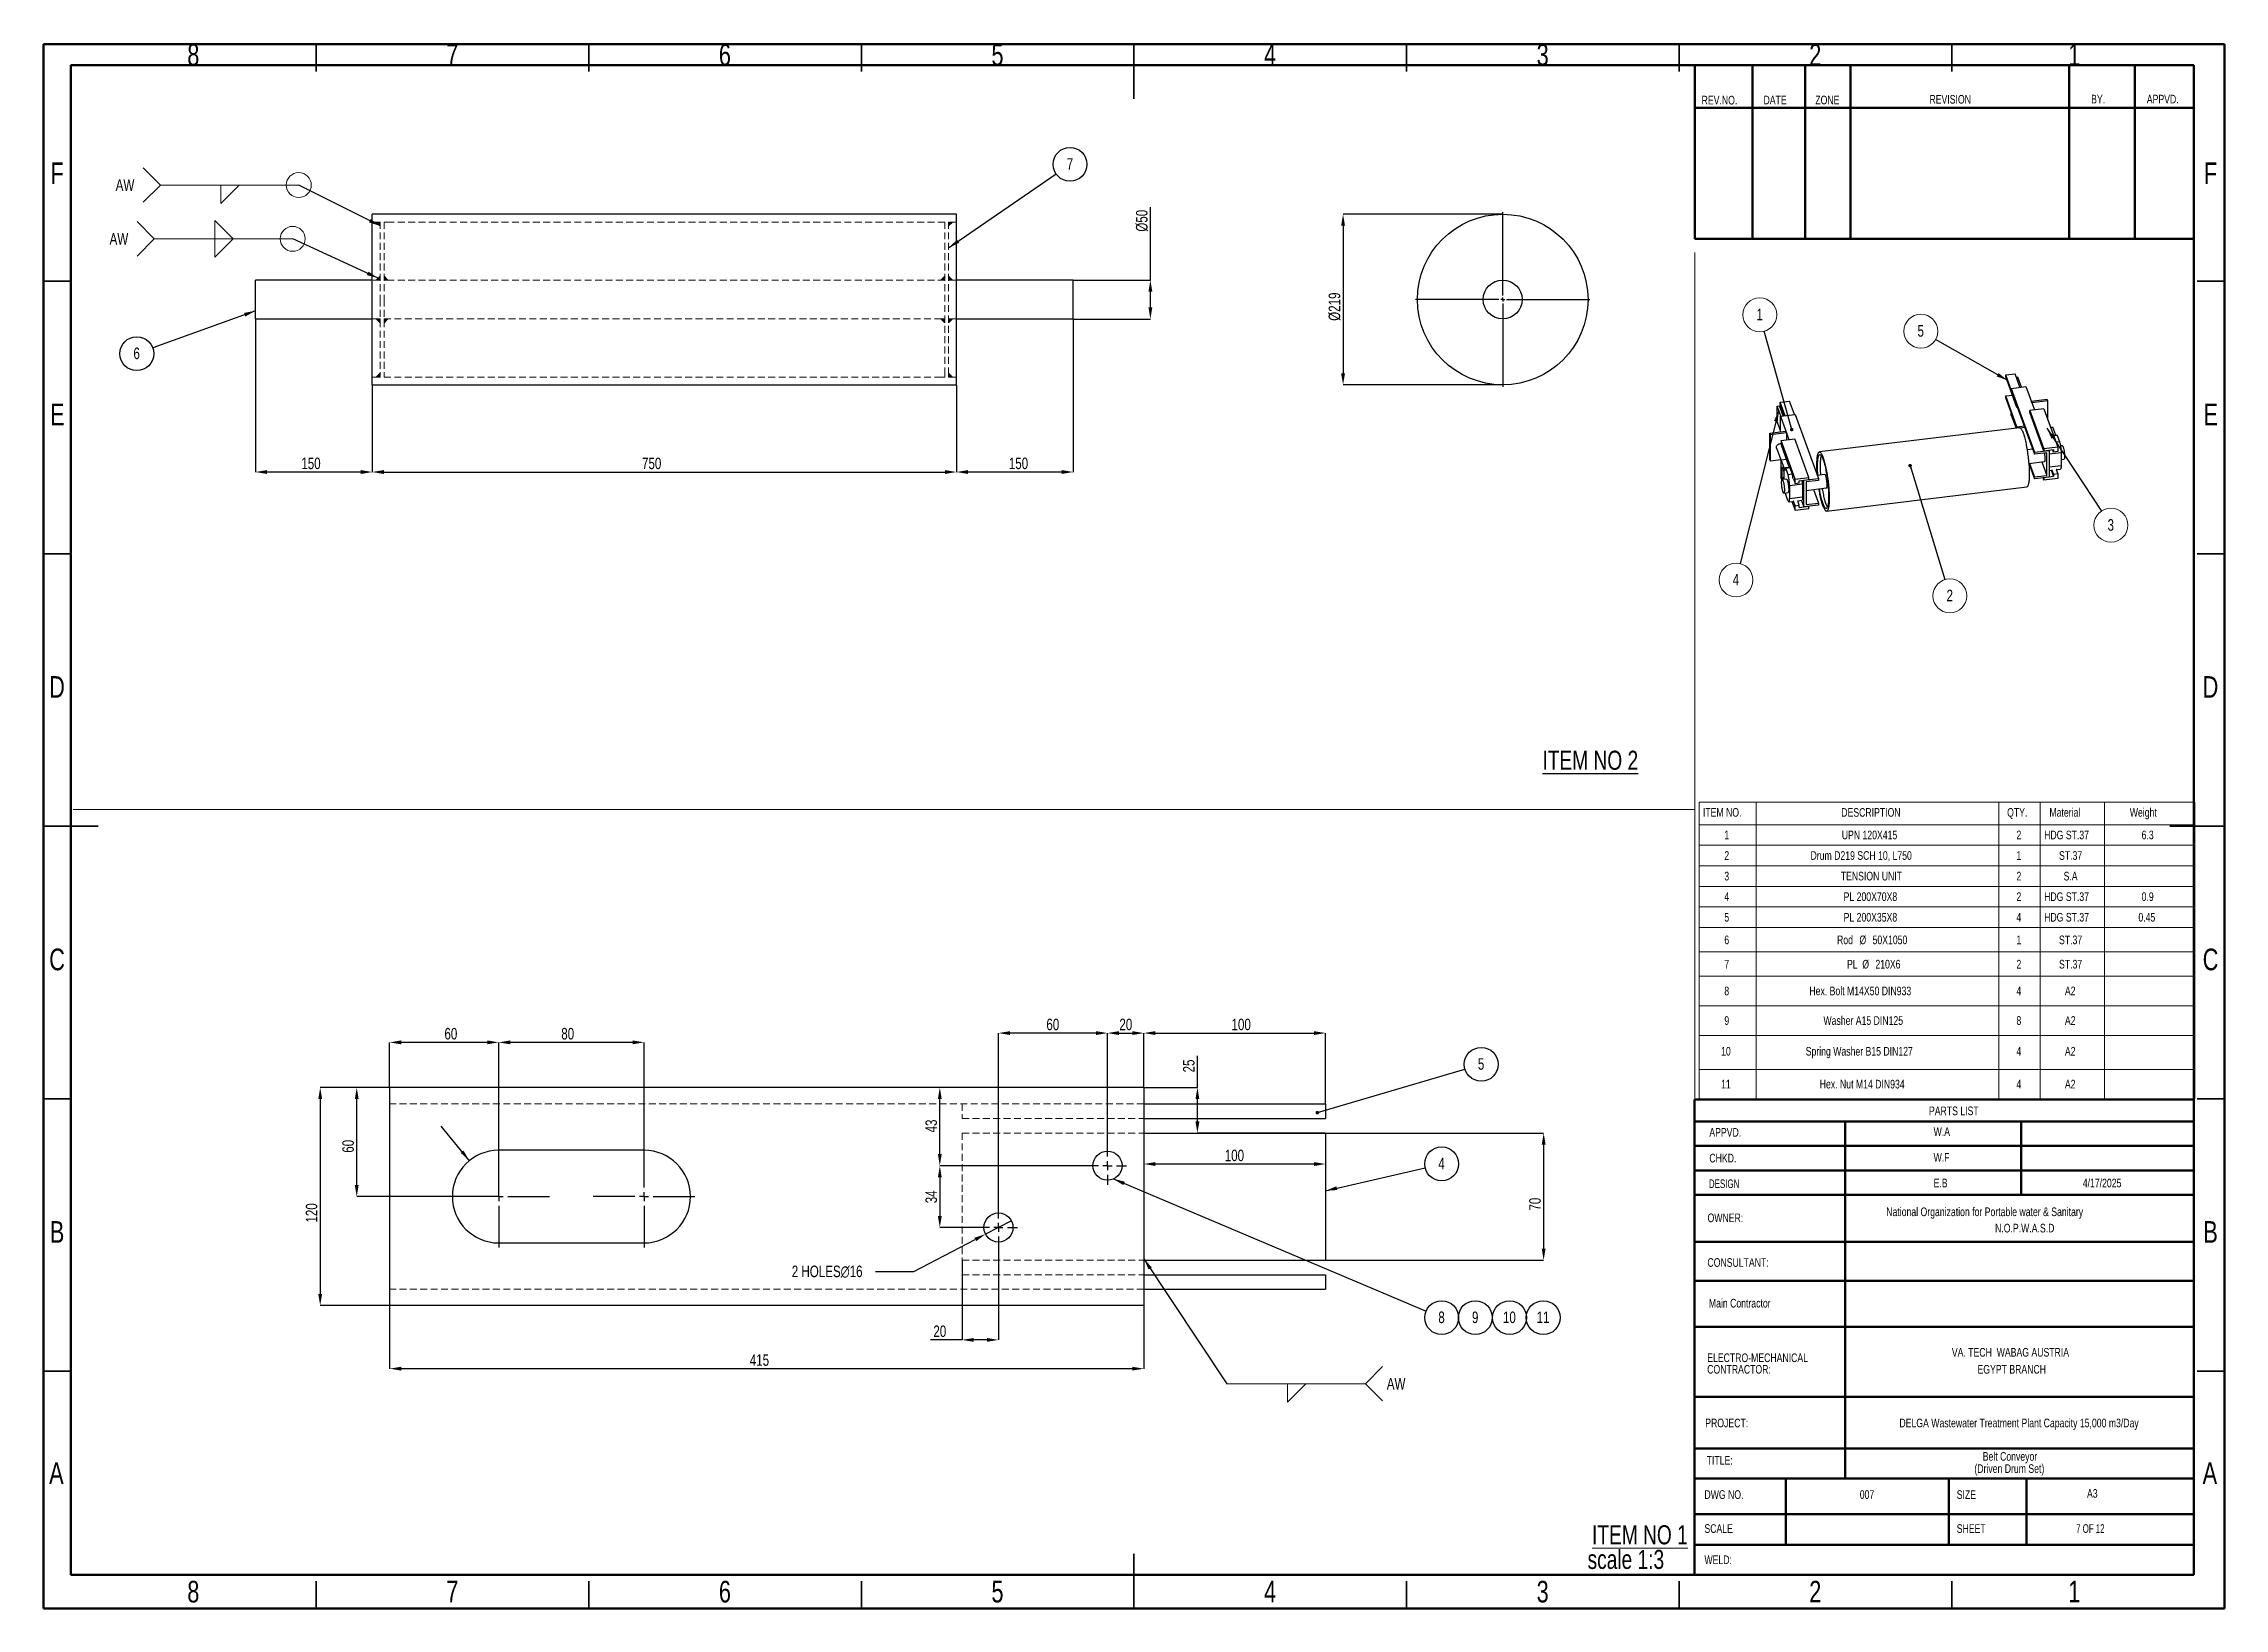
# Model space of a CAD drawing. Header units: millimetres. Extents: x 41 to 1868, y -696 to 319.
# Drawn here: x 976.5 to 1376.5, y -323.8 to -36.7 of the extents above; entities that cross this region are included whole.
import ezdxf

# ---------------------------------------------------------------- set-up
doc = ezdxf.new("R2010")
doc.units = ezdxf.units.MM
doc.header["$PDSIZE"] = -1
doc.linetypes.add('HIDDEN', pattern=[1.905, 1.27, -0.635])
doc.layers.add('BOLD', color=7, linetype='Continuous', lineweight=25)
doc.layers.add('FORMAT', color=7, linetype='Continuous')
doc.styles.add('SLDTEXTSTYLE0', font='TXT', dxfattribs={"width": 0.75})
doc.styles.add('SLDTEXTSTYLE8', font='TXT', dxfattribs={"width": 0.687299})
doc.styles.add('SLDTEXTSTYLE9', font='TXT', dxfattribs={"width": 0.678571})
doc.dimstyles.new('SLDDIMSTYLE0', dxfattribs={"dimtxt": 2.5, "dimasz": 2.116667, "dimexe": 0, "dimexo": 0.625, "dimgap": 0, "dimtad": 1, "dimdec": 0, "dimrnd": 1e-09, "dimtxsty": 'Standard', "dimsah": 1, "dimcen": 2.5, "dimazin": 3, "dimtfac": 2.116667, "dimtdec": 0, "dimtmove": 0, "dimatfit": 3, "dimfrac": 2})
doc.dimstyles.new('SLDDIMSTYLE1', dxfattribs={"dimtxt": 2.5, "dimasz": 0.651282, "dimexe": 0, "dimexo": 0.625, "dimgap": 0, "dimtad": 1, "dimdec": 0, "dimrnd": 1e-09, "dimtxsty": 'Standard', "dimblk1": 'DOT', "dimblk2": 'DOT', "dimsah": 1, "dimcen": 2.5, "dimazin": 3, "dimtfac": 0.651282, "dimtdec": 0, "dimtmove": 0, "dimatfit": 3, "dimldrblk": 'DOT', "dimfrac": 2})
doc.dimstyles.new('SLDDIMSTYLE26', dxfattribs={"dimtxt": 2.116667, "dimasz": 2.116667, "dimexe": 0, "dimexo": 0.625, "dimgap": 0.529167, "dimtad": 1, "dimdec": 0, "dimlfac": 3, "dimrnd": 1e-09, "dimzin": 12, "dimtxsty": 'SLDTEXTSTYLE0', "dimsah": 1, "dimcen": 2.5, "dimazin": 3, "dimtfac": 1, "dimtdec": 0, "dimtmove": 0, "dimatfit": 3, "dimfrac": 2, "dimtzin": 12})
doc.dimstyles.new('SLDDIMSTYLE27', dxfattribs={"dimtxt": 2.116667, "dimasz": 2.116667, "dimexe": 0, "dimexo": 0.625, "dimgap": 0.529167, "dimtad": 1, "dimdec": 0, "dimlfac": 3, "dimrnd": 1e-09, "dimzin": 12, "dimtxsty": 'SLDTEXTSTYLE0', "dimsah": 1, "dimcen": 2.5, "dimazin": 3, "dimtfac": 1, "dimtdec": 0, "dimtmove": 0, "dimatfit": 0, "dimfrac": 2, "dimtzin": 12})
doc.dimstyles.new('SLDDIMSTYLE31', dxfattribs={"dimtxt": 2.116667, "dimasz": 2.116667, "dimexe": 0, "dimexo": 0.625, "dimgap": 0.529167, "dimtad": 1, "dimdec": 0, "dimlfac": 3, "dimrnd": 1e-09, "dimzin": 12, "dimtxsty": 'SLDTEXTSTYLE0', "dimblk1": 'NONE', "dimsah": 1, "dimcen": 0, "dimazin": 3, "dimtfac": 1, "dimtdec": 0, "dimtmove": 0, "dimatfit": 3, "dimldrblk": 'NONE', "dimfrac": 2, "dimtzin": 12})
doc.dimstyles.new('SLDDIMSTYLE32', dxfattribs={"dimtxt": 2.116667, "dimasz": 2.116667, "dimexe": 0, "dimexo": 0.625, "dimgap": 0.529167, "dimtad": 1, "dimdec": 0, "dimlfac": 7, "dimrnd": 1e-09, "dimzin": 12, "dimtxsty": 'SLDTEXTSTYLE0', "dimsah": 1, "dimcen": 2.5, "dimazin": 3, "dimtfac": 1, "dimtdec": 0, "dimtmove": 0, "dimatfit": 3, "dimfrac": 2, "dimtzin": 12})

msp = doc.modelspace()

# ---------------------------------------------------------------- texts
at = {"color": 7, "linetype": 'Continuous', "lineweight": 0}
for s, insert, char_height, attachment_point, style in [('8', (1003.9804, -36.766), 3.9688, 2, 'SLDTEXTSTYLE0'), ('7', (1051.4804, -36.766), 3.9688, 2, 'SLDTEXTSTYLE0'), ('6', (1101.4804, -36.766), 3.9688, 2, 'SLDTEXTSTYLE0'), ('5', (1151.4804, -36.766), 3.9688, 2, 'SLDTEXTSTYLE0'), ('4', (1201.4804, -36.766), 3.9688, 2, 'SLDTEXTSTYLE0'), ('3', (1251.4804, -36.766), 3.9688, 2, 'SLDTEXTSTYLE0'), ('2', (1301.4804, -36.766), 3.9688, 2, 'SLDTEXTSTYLE0'), ('1', (1348.9804, -36.766), 3.9688, 2, 'SLDTEXTSTYLE0'), ('REV.NO.', (1280.6365, -46.2901), 1.5875, 1, 'SLDTEXTSTYLE0'), ('DATE', (1291.9894, -46.2608), 1.5875, 1, 'SLDTEXTSTYLE0'), ('ZONE', (1301.4877, -46.2608), 1.5875, 1, 'SLDTEXTSTYLE0'), ('REVISION', (1322.4282, -46.1337), 1.5875, 1, 'SLDTEXTSTYLE0'), ('BY.', (1352.0814, -46.1044), 1.5875, 1, 'SLDTEXTSTYLE0'), ('APPVD.', (1362.2924, -46.1044), 1.5875, 1, 'SLDTEXTSTYLE0'), ('F', (978.9781, -58.516), 3.9688, 2, 'SLDTEXTSTYLE0'), ('F', (1373.9781, -58.516), 3.9688, 2, 'SLDTEXTSTYLE0'), ('E', (979.0282, -102.766), 3.9688, 2, 'SLDTEXTSTYLE0'), ('E', (1374.0282, -102.766), 3.9688, 2, 'SLDTEXTSTYLE0'), ('D', (978.973, -152.766), 3.9688, 2, 'SLDTEXTSTYLE0'), ('D', (1373.973, -152.766), 3.9688, 2, 'SLDTEXTSTYLE0'), ('C', (978.979, -202.766), 3.9688, 2, 'SLDTEXTSTYLE0'), ('C', (1373.979, -202.766), 3.9688, 2, 'SLDTEXTSTYLE0'), ('PARTS LIST', (1322.3369, -231.741), 1.5875, 1, 'SLDTEXTSTYLE0'), ('APPVD.', (1282.0522, -235.6765), 1.5875, 1, 'SLDTEXTSTYLE0'), ('W.A', (1323.1857, -235.5446), 1.5875, 1, 'SLDTEXTSTYLE0'), ('CHKD.', (1282.0522, -240.4102), 1.5875, 1, 'SLDTEXTSTYLE0'), ('W.F', (1323.1857, -240.2783), 1.5875, 1, 'SLDTEXTSTYLE0'), ('DESIGN', (1281.9659, -245.112), 1.5875, 1, 'SLDTEXTSTYLE8'), ('E.B', (1323.1857, -244.9801), 1.5875, 1, 'SLDTEXTSTYLE0'), ('OWNER:', (1281.7206, -251.3701), 1.5875, 1, 'SLDTEXTSTYLE0'), ('B', (978.9909, -252.766), 3.9688, 2, 'SLDTEXTSTYLE0'), ('B', (1373.9909, -252.766), 3.9688, 2, 'SLDTEXTSTYLE0'), ('CONSULTANT:', (1281.7018, -259.565), 1.5875, 1, 'SLDTEXTSTYLE0'), ('Main Contractor', (1281.9659, -267.0312), 1.5875, 1, 'SLDTEXTSTYLE0'), ('PROJECT:', (1281.2994, -289.0125), 1.5875, 1, 'SLDTEXTSTYLE0'), ('TITLE:', (1281.5693, -295.8759), 1.5875, 1, 'SLDTEXTSTYLE0'), ('A', (978.86, -297.016), 3.9688, 2, 'SLDTEXTSTYLE0'), ('(Driven Drum Set)', (1337.078, -297.3794), 1.5875, 2, 'SLDTEXTSTYLE0'), ('A', (1373.86, -297.016), 3.9688, 2, 'SLDTEXTSTYLE0'), ('DWG NO.', (1281.1518, -302.1426), 1.5875, 1, 'SLDTEXTSTYLE0'), ('007', (1309.6435, -302.1426), 1.5875, 1, 'SLDTEXTSTYLE0'), ('SIZE', (1327.4276, -302.1426), 1.5875, 1, 'SLDTEXTSTYLE0'), ('A3', (1351.3226, -301.9382), 1.5875, 1, 'SLDTEXTSTYLE0'), ('SCALE', (1281.1518, -308.379), 1.5875, 1, 'SLDTEXTSTYLE0'), ('SHEET', (1327.4276, -308.379), 1.5875, 1, 'SLDTEXTSTYLE0'), ('7 OF 12', (1349.3289, -308.379), 1.5875, 1, 'SLDTEXTSTYLE9'), ('WELD:', (1281.1518, -314.1187), 1.5875, 1, 'SLDTEXTSTYLE0'), ('8', (1003.9804, -318.766), 3.9688, 2, 'SLDTEXTSTYLE0'), ('7', (1051.4804, -318.766), 3.9688, 2, 'SLDTEXTSTYLE0'), ('6', (1101.4804, -318.766), 3.9688, 2, 'SLDTEXTSTYLE0'), ('5', (1151.4804, -318.766), 3.9688, 2, 'SLDTEXTSTYLE0'), ('4', (1201.4804, -318.766), 3.9688, 2, 'SLDTEXTSTYLE0'), ('3', (1251.4804, -318.766), 3.9688, 2, 'SLDTEXTSTYLE0'), ('2', (1301.4804, -318.766), 3.9688, 2, 'SLDTEXTSTYLE0'), ('1', (1348.9804, -318.766), 3.9688, 2, 'SLDTEXTSTYLE0')]:
    msp.add_mtext(s, dxfattribs=dict(at, insert=insert, char_height=char_height, attachment_point=attachment_point, style=style))
at = {"layer": 'BOLD', "char_height": 1.5875, "style": 'SLDTEXTSTYLE0'}
for s, insert, attachment_point in [('National Organization for Portable water & Sanitary', (1314.5038, -250.2614), 1), ('Belt Conveyor', (1337.1942, -295.1454), 2)]:
    msp.add_mtext(s, dxfattribs=dict(at, insert=insert, attachment_point=attachment_point))
at = {"layer": 'FORMAT', "style": 'SLDTEXTSTYLE0'}
for s, insert, char_height, attachment_point in [('\\LITEM NO 2', (1251.4429, -166.4522), 3.5, 1), ('4/17/2025', (1350.5465, -244.9801), 1.5875, 1), ('N.O.P.W.A.S.D', (1334.4608, -253.2583), 1.5875, 1), ('DELGA Wastewater Treatment Plant Capacity 15,000 m3/Day', (1338.8638, -289.0125), 1.5875, 2)]:
    msp.add_mtext(s, dxfattribs=dict(at, insert=insert, char_height=char_height, attachment_point=attachment_point))

# ---------------------------------------------------------------- blocks, each defined once
blk = doc.blocks.new('SW_NOTE_0_60')
at = {"color": 0, "linetype": 'Continuous', "lineweight": 0, "char_height": 3.5, "attachment_point": 2, "style": 'SLDTEXTSTYLE0'}
for s, insert in [('\\LITEM NO 1', (13.62, 4.51)), ('scale 1:3', (11.05, -0.01))]:
    blk.add_mtext(s, dxfattribs=dict(at, insert=insert))
blk = doc.blocks.new('SW_NOTE_0_61')
at = {"color": 0, "linetype": 'Continuous', "lineweight": 0, "char_height": 1.5875, "attachment_point": 1, "style": 'SLDTEXTSTYLE0'}
for s, insert in [('ELECTRO-MECHANICAL', (0, 2.05)), ('CONTRACTOR:', (0, -0.07))]:
    blk.add_mtext(s, dxfattribs=dict(at, insert=insert))
blk = doc.blocks.new('SW_NOTE_0_62')
at = {"layer": 'BOLD', "color": 0, "char_height": 1.5875, "attachment_point": 2, "style": 'SLDTEXTSTYLE0'}
for s, insert in [('VA. TECH  WABAG AUSTRIA', (13.44, 2.05)), ('EGYPT BRANCH', (13.68, -1.07))]:
    blk.add_mtext(s, dxfattribs=dict(at, insert=insert))
blk = doc.blocks.new('SW_TABLEANNOTATION_3')
at = {"color": 0, "linetype": 'Continuous', "lineweight": 18}
for p, q in [((0, 0), (0, -4.12)), ((0, 0), (10.45, 0)), ((10.45, 0), (10.45, -4.12)), ((10.45, 0), (55.01, 0)), ((55.01, 0), (55.01, -4.12)), ((55.01, 0), (62.6, 0)), ((62.6, 0), (62.6, -4.12)), ((62.6, 0), (74.35, 0)), ((74.35, 0), (74.35, -4.12)), ((74.35, 0), (90.93, 0)), ((90.93, 0), (90.93, -4.12)), ((0, -4.12), (10.45, -4.12)), ((0, -4.12), (0, -7.89)), ((0, -7.89), (0, -11.67)), ((0, -7.89), (10.45, -7.89)), ((10.45, -4.12), (55.01, -4.12)), ((10.45, -4.12), (10.45, -7.89)), ((10.45, -7.89), (10.45, -11.67)), ((10.45, -7.89), (55.01, -7.89)), ((55.01, -4.12), (62.6, -4.12)), ((55.01, -4.12), (55.01, -7.89)), ((55.01, -7.89), (55.01, -11.67)), ((55.01, -7.89), (62.6, -7.89)), ((62.6, -4.12), (74.35, -4.12)), ((62.6, -4.12), (62.6, -7.89)), ((62.6, -7.89), (62.6, -11.67)), ((62.6, -7.89), (74.35, -7.89)), ((74.35, -4.12), (90.93, -4.12)), ((74.35, -4.12), (74.35, -7.89)), ((74.35, -7.89), (74.35, -11.67)), ((74.35, -7.89), (90.93, -7.89)), ((90.93, -4.12), (90.93, -7.89)), ((90.93, -7.89), (90.93, -11.67)), ((0, -11.67), (0, -15.44)), ((0, -11.67), (10.45, -11.67)), ((10.45, -11.67), (10.45, -15.44)), ((10.45, -11.67), (55.01, -11.67)), ((55.01, -11.67), (55.01, -15.44)), ((55.01, -11.67), (62.6, -11.67)), ((62.6, -11.67), (62.6, -15.44)), ((62.6, -11.67), (74.35, -11.67)), ((74.35, -11.67), (74.35, -15.44)), ((74.35, -11.67), (90.93, -11.67)), ((90.93, -11.67), (90.93, -15.44)), ((0, -15.44), (0, -19.21)), ((0, -15.44), (10.45, -15.44)), ((10.45, -15.44), (10.45, -19.21)), ((10.45, -15.44), (55.01, -15.44)), ((55.01, -15.44), (55.01, -19.21)), ((55.01, -15.44), (62.6, -15.44)), ((62.6, -15.44), (62.6, -19.21)), ((62.6, -15.44), (74.35, -15.44)), ((74.35, -15.44), (74.35, -19.21)), ((74.35, -15.44), (90.93, -15.44)), ((90.93, -15.44), (90.93, -19.21)), ((0, -19.21), (0, -22.99)), ((0, -19.21), (10.45, -19.21)), ((10.45, -19.21), (10.45, -22.99)), ((10.45, -19.21), (55.01, -19.21)), ((55.01, -19.21), (55.01, -22.99)), ((55.01, -19.21), (62.6, -19.21)), ((62.6, -19.21), (62.6, -22.99)), ((62.6, -19.21), (74.35, -19.21)), ((74.35, -19.21), (74.35, -22.99)), ((74.35, -19.21), (90.93, -19.21)), ((90.93, -19.21), (90.93, -22.99)), ((0, -22.99), (0, -27.45)), ((0, -22.99), (10.45, -22.99)), ((10.45, -22.99), (10.45, -27.45)), ((10.45, -22.99), (55.01, -22.99)), ((55.01, -22.99), (55.01, -27.45)), ((55.01, -22.99), (62.6, -22.99)), ((62.6, -22.99), (62.6, -27.45)), ((62.6, -22.99), (74.35, -22.99)), ((74.35, -22.99), (74.35, -27.45)), ((74.35, -22.99), (90.93, -22.99)), ((90.93, -22.99), (90.93, -27.45)), ((0, -27.45), (0, -31.91)), ((0, -27.45), (10.45, -27.45)), ((10.45, -27.45), (10.45, -31.91)), ((10.45, -27.45), (55.01, -27.45)), ((55.01, -27.45), (55.01, -31.91)), ((55.01, -27.45), (62.6, -27.45)), ((62.6, -27.45), (62.6, -31.91)), ((62.6, -27.45), (74.35, -27.45)), ((74.35, -27.45), (74.35, -31.91)), ((74.35, -27.45), (90.93, -27.45)), ((90.93, -27.45), (90.93, -31.91)), ((0, -31.91), (0, -37.34)), ((0, -31.91), (10.45, -31.91)), ((10.45, -31.91), (10.45, -37.34)), ((10.45, -31.91), (55.01, -31.91)), ((55.01, -31.91), (55.01, -37.34)), ((55.01, -31.91), (62.6, -31.91)), ((62.6, -31.91), (62.6, -37.34)), ((62.6, -31.91), (74.35, -31.91)), ((74.35, -31.91), (74.35, -37.34)), ((74.35, -31.91), (90.93, -31.91)), ((90.93, -31.91), (90.93, -37.34)), ((0, -37.34), (0, -42.77)), ((0, -37.34), (10.45, -37.34)), ((10.45, -37.34), (10.45, -42.77)), ((10.45, -37.34), (55.01, -37.34)), ((55.01, -37.34), (55.01, -42.77)), ((55.01, -37.34), (62.6, -37.34)), ((62.6, -37.34), (62.6, -42.77)), ((62.6, -37.34), (74.35, -37.34)), ((74.35, -37.34), (74.35, -42.77)), ((74.35, -37.34), (90.93, -37.34)), ((90.93, -37.34), (90.93, -42.77)), ((0, -42.77), (0, -49.01)), ((0, -42.77), (10.45, -42.77)), ((10.45, -42.77), (10.45, -49.01)), ((10.45, -42.77), (55.01, -42.77)), ((55.01, -42.77), (55.01, -49.01)), ((55.01, -42.77), (62.6, -42.77)), ((62.6, -42.77), (62.6, -49.01)), ((62.6, -42.77), (74.35, -42.77)), ((74.35, -42.77), (74.35, -49.01)), ((74.35, -42.77), (90.93, -42.77)), ((90.93, -42.77), (90.93, -49.01)), ((0, -49.01), (0, -54.44)), ((0, -49.01), (10.45, -49.01)), ((10.45, -49.01), (10.45, -54.44)), ((10.45, -49.01), (55.01, -49.01)), ((55.01, -49.01), (55.01, -54.44)), ((55.01, -49.01), (62.6, -49.01)), ((62.6, -49.01), (62.6, -54.44)), ((62.6, -49.01), (74.35, -49.01)), ((74.35, -49.01), (74.35, -54.44)), ((74.35, -49.01), (90.93, -49.01)), ((90.93, -49.01), (90.93, -54.44)), ((0, -54.44), (10.45, -54.44)), ((10.45, -54.44), (55.01, -54.44)), ((55.01, -54.44), (62.6, -54.44)), ((62.6, -54.44), (74.35, -54.44)), ((74.35, -54.44), (90.93, -54.44))]:
    blk.add_line(p, q, dxfattribs=at)
at = {"color": 0, "linetype": 'Continuous', "lineweight": 0, "attachment_point": 1, "style": 'SLDTEXTSTYLE0'}
for s, insert, char_height in [('ITEM NO.', (0.71, -1.07), 1.587), ('DESCRIPTION', (26.09, -1.07), 1.5875), ('QTY.', (56.51, -1.07), 1.587), ('Material', (64.27, -1.07), 1.587), ('Weight', (79.01, -1.07), 1.587), ('1', (4.64, -5.21), 1.59), ('UPN 120X415', (26.18, -5.21), 1.5875), ('2', (58.22, -5.21), 1.59), ('HDG ST.37', (63.3, -5.21), 1.587), ('6.3', (81.18, -5.21), 1.587), ('2', (4.64, -8.98), 1.59), ('Drum D219 SCH 10, L750', (20.45, -8.98), 1.5875), ('1', (58.22, -8.98), 1.59), ('ST.37', (66.03, -8.98), 1.587), ('3', (4.64, -12.76), 1.59), ('TENSION UNIT', (26, -12.76), 1.5875), ('2', (58.22, -12.76), 1.59), ('S.A', (66.87, -12.76), 1.587), ('4', (4.64, -16.53), 1.59), ('PL 200X70X8', (26.52, -16.53), 1.5875), ('2', (58.22, -16.53), 1.59), ('HDG ST.37', (63.3, -16.53), 1.587), ('0.9', (81.18, -16.53), 1.587), ('5', (4.64, -20.31), 1.59), ('PL 200X35X8', (26.52, -20.31), 1.5875), ('4', (58.22, -20.31), 1.59), ('HDG ST.37', (63.3, -20.31), 1.587), ('0.45', (80.59, -20.31), 1.587), ('6', (4.64, -24.46), 1.59), ('Rod', (25.31, -24.46), 1.587), ('%%c', (29.43, -24.46), 1.587), ('50X1050', (31.83, -24.46), 1.587), ('1', (58.22, -24.46), 1.59), ('ST.37', (66.03, -24.46), 1.587), ('7', (4.64, -28.92), 1.59), ('PL', (27.14, -28.92), 1.587), ('%%c', (29.95, -28.92), 1.587), ('210X6', (32.35, -28.92), 1.587), ('2', (58.22, -28.92), 1.59), ('ST.37', (66.03, -28.92), 1.587), ('8', (4.64, -33.83), 1.59), ('Hex. Bolt M14X50 DIN933', (20.24, -33.83), 1.5875), ('4', (58.22, -33.83), 1.59), ('A2', (67.11, -33.83), 1.587), ('9', (4.64, -39.26), 1.59), ('Washer A15 DIN125', (22.82, -39.26), 1.5875), ('8', (58.22, -39.26), 1.59), ('A2', (67.11, -39.26), 1.587), ('10', (4.05, -44.9), 1.587), ('Spring Washer B15 DIN127', (19.57, -44.9), 1.5875), ('4', (58.22, -44.9), 1.59), ('A2', (67.11, -44.9), 1.587), ('11', (4.05, -50.93), 1.587), ('Hex. Nut M14 DIN934', (22.14, -50.93), 1.5875), ('4', (58.22, -50.93), 1.59), ('A2', (67.11, -50.93), 1.587)]:
    blk.add_mtext(s, dxfattribs=dict(at, insert=insert, char_height=char_height))
blk = doc.blocks.new('SW_NOTE_0_63')
at = {"color": 0, "linetype": 'Continuous', "lineweight": 0}
blk.add_circle((-0.83, 3), 3.11, dxfattribs=at)
at = {"color": 0, "linetype": 'Continuous', "lineweight": 0, "insert": (-0.86, 4.12), "char_height": 2.12, "attachment_point": 2, "style": 'SLDTEXTSTYLE0'}
blk.add_mtext('1', dxfattribs=at)
blk = doc.blocks.new('_Dot')
at = {"color": 0, "linetype": 'ByBlock', "lineweight": -2}
blk.add_line((-0.5, 0), (-1, 0), dxfattribs=at)
at = {"color": 0, "linetype": 'ByBlock', "const_width": 0.5}
blk.add_lwpolyline([(-0.25, 0, 1), (0.25, 0, 1)], format="xyb", close=True, dxfattribs=at)
blk = doc.blocks.new('SW_NOTE_0_64')
at = {"color": 0, "linetype": 'Continuous', "lineweight": 0}
blk.add_circle((0.91, -2.98), 3.11, dxfattribs=at)
at = {"color": 0, "linetype": 'Continuous', "lineweight": 0, "insert": (0.89, -1.86), "char_height": 2.12, "attachment_point": 2, "style": 'SLDTEXTSTYLE0'}
blk.add_mtext('2', dxfattribs=at)
blk = doc.blocks.new('SW_NOTE_0_65')
at = {"color": 0, "linetype": 'Continuous', "lineweight": 0}
blk.add_circle((1.72, -2.6), 3.11, dxfattribs=at)
at = {"color": 0, "linetype": 'Continuous', "lineweight": 0, "insert": (1.69, -1.48), "char_height": 2.12, "attachment_point": 2, "style": 'SLDTEXTSTYLE0'}
blk.add_mtext('3', dxfattribs=at)
blk = doc.blocks.new('SW_NOTE_0_66')
at = {"color": 0, "linetype": 'Continuous', "lineweight": 0}
blk.add_circle((-2.71, 1.53), 3.11, dxfattribs=at)
at = {"color": 0, "linetype": 'Continuous', "lineweight": 0, "insert": (-2.73, 2.66), "char_height": 2.12, "attachment_point": 2, "style": 'SLDTEXTSTYLE0'}
blk.add_mtext('5', dxfattribs=at)
blk = doc.blocks.new('SW_NOTE_0_67')
at = {"color": 0, "linetype": 'Continuous', "lineweight": 0}
blk.add_circle((-0.76, -3.02), 3.11, dxfattribs=at)
at = {"color": 0, "linetype": 'Continuous', "lineweight": 0, "insert": (-0.78, -1.9), "char_height": 2.12, "attachment_point": 2, "style": 'SLDTEXTSTYLE0'}
blk.add_mtext('4', dxfattribs=at)
blk = doc.blocks.new('*D904')
at = {"layer": 'Defpoints', "color": 0}
for p in [(1036.81, -99.32), (1143.95, -99.32), (1143.95, -115.32)]:
    blk.add_point(p, dxfattribs=at)
at = {"layer": 'FORMAT', "color": 0, "lineweight": -2}
for p, q in [((1036.81, -99.38), (1036.81, -115.32)), ((1143.95, -99.38), (1143.95, -115.32)), ((1038.93, -115.32), (1141.84, -115.32))]:
    blk.add_line(p, q, dxfattribs=at)
at = {"layer": 'FORMAT', "color": 0}
for points in [[(1038.93, -114.96), (1038.93, -115.67), (1036.81, -115.32)], [(1141.84, -114.96), (1141.84, -115.67), (1143.95, -115.32)]]:
    blk.add_solid(points, dxfattribs=at)
at = {"layer": 'FORMAT', "color": 0, "insert": (1088.05, -112.67), "char_height": 2.117, "attachment_point": 2, "style": 'SLDTEXTSTYLE0'}
blk.add_mtext('\\A1;750', dxfattribs=at)
blk = doc.blocks.new('*D905')
at = {"layer": 'Defpoints', "color": 0}
for p in [(1015.38, -87.24), (1036.81, -99.32), (1015.38, -115.32)]:
    blk.add_point(p, dxfattribs=at)
at = {"layer": 'FORMAT', "color": 0, "lineweight": -2}
for p, q in [((1015.38, -87.3), (1015.38, -115.32)), ((1036.81, -99.38), (1036.81, -115.32)), ((1034.7, -115.32), (1017.5, -115.32))]:
    blk.add_line(p, q, dxfattribs=at)
at = {"layer": 'FORMAT', "color": 0}
for points in [[(1017.5, -114.96), (1017.5, -115.67), (1015.38, -115.32)], [(1034.7, -114.96), (1034.7, -115.67), (1036.81, -115.32)]]:
    blk.add_solid(points, dxfattribs=at)
at = {"layer": 'FORMAT', "color": 0, "insert": (1025.56, -112.67), "char_height": 2.117, "attachment_point": 2, "style": 'SLDTEXTSTYLE0'}
blk.add_mtext('\\A1;150', dxfattribs=at)
blk = doc.blocks.new('*D906')
at = {"layer": 'Defpoints', "color": 0}
for p in [(1165.38, -80.09), (1165.38, -87.24), (1179.53, -87.24)]:
    blk.add_point(p, dxfattribs=at)
at = {"layer": 'FORMAT', "color": 0, "lineweight": -2}
for p, q in [((1179.53, -80.09), (1179.53, -66.7)), ((1165.45, -80.09), (1179.53, -80.09)), ((1179.53, -85.12), (1179.53, -82.21)), ((1165.45, -87.24), (1179.53, -87.24))]:
    blk.add_line(p, q, dxfattribs=at)
at = {"layer": 'FORMAT', "color": 0}
for points in [[(1179.17, -82.21), (1179.88, -82.21), (1179.53, -80.09)], [(1179.17, -85.12), (1179.88, -85.12), (1179.53, -87.24)]]:
    blk.add_solid(points, dxfattribs=at)
at = {"layer": 'FORMAT', "color": 0, "insert": (1176.88, -69.21), "char_height": 2.117, "attachment_point": 2, "rotation": 90, "style": 'SLDTEXTSTYLE0'}
blk.add_mtext('\\A1;%%c50', dxfattribs=at)
blk = doc.blocks.new('*D907')
at = {"layer": 'Defpoints', "color": 0}
for p in [(1165.38, -87.24), (1143.95, -99.32), (1143.95, -115.32)]:
    blk.add_point(p, dxfattribs=at)
at = {"layer": 'FORMAT', "color": 0, "lineweight": -2}
for p, q in [((1165.38, -87.3), (1165.38, -115.32)), ((1143.95, -99.38), (1143.95, -115.32)), ((1163.27, -115.32), (1146.07, -115.32))]:
    blk.add_line(p, q, dxfattribs=at)
at = {"layer": 'FORMAT', "color": 0}
for points in [[(1146.07, -114.96), (1146.07, -115.67), (1143.95, -115.32)], [(1163.27, -114.96), (1163.27, -115.67), (1165.38, -115.32)]]:
    blk.add_solid(points, dxfattribs=at)
at = {"layer": 'FORMAT', "color": 0, "insert": (1155.33, -112.67), "char_height": 2.117, "attachment_point": 2, "style": 'SLDTEXTSTYLE0'}
blk.add_mtext('\\A1;150', dxfattribs=at)
blk = doc.blocks.new('SW_NOTE_0_68')
at = {"layer": 'FORMAT', "color": 0}
blk.add_circle((-2.93, -1.06), 3.11, dxfattribs=at)
at = {"layer": 'FORMAT', "color": 0, "insert": (-2.95, 0.06), "char_height": 2.12, "attachment_point": 2, "style": 'SLDTEXTSTYLE0'}
blk.add_mtext('6', dxfattribs=at)
blk = doc.blocks.new('SW_NOTE_0_69')
at = {"layer": 'FORMAT', "color": 0}
blk.add_circle((2.56, 1.76), 3.11, dxfattribs=at)
at = {"layer": 'FORMAT', "color": 0, "insert": (2.54, 2.89), "char_height": 2.12, "attachment_point": 2, "style": 'SLDTEXTSTYLE0'}
blk.add_mtext('7', dxfattribs=at)
blk = doc.blocks.new('SW_SYMBOL_AWLD_FILL')
at = {"color": 0, "linetype": 'Continuous', "lineweight": 0}
for p, q in [((0, 0), (0, 1250)), ((0, 1250), (1250, 0)), ((1250, 0), (0, 0))]:
    blk.add_line(p, q, dxfattribs=at)
blk = doc.blocks.new('SW_WELDSYMBOL_7')
at = {"color": 0, "linetype": 'Continuous', "lineweight": 0}
for p in [(-28.55, 3.15), (-28.55, -3.15), (0, 0)]:
    blk.add_line(p, (-25.4, 0), dxfattribs=at)
blk.add_circle((0, 0), 2.29, dxfattribs=at)
at = {"color": 0, "linetype": 'Continuous', "lineweight": 0, "extrusion": (0, 0, -1), "xscale": 0.0027037109, "yscale": 0.0027037109, "zscale": 0.0027037109, "rotation": 180}
blk.add_blockref('SW_SYMBOL_AWLD_FILL', (14.31, -0.01), dxfattribs=at)
at = {"color": 0, "linetype": 'Continuous', "lineweight": 0, "insert": (-33.59, 1.05), "char_height": 2.117, "attachment_point": 1, "style": 'SLDTEXTSTYLE0'}
blk.add_mtext('AW', dxfattribs=at)
blk = doc.blocks.new('SW_WELDSYMBOL_8')
at = {"color": 0, "linetype": 'Continuous', "lineweight": 0}
for p in [(-28.55, 3.15), (-28.55, -3.15), (0, 0)]:
    blk.add_line(p, (-25.4, 0), dxfattribs=at)
blk.add_circle((0, 0), 2.29, dxfattribs=at)
at = {"color": 0, "linetype": 'Continuous', "lineweight": 0, "xscale": 0.0027037109, "yscale": 0.0027037109, "zscale": 0.0027037109}
blk.add_blockref('SW_SYMBOL_AWLD_FILL', (-14.31, -0.01), dxfattribs=at)
at = {"color": 0, "linetype": 'Continuous', "lineweight": 0, "extrusion": (0, 0, -1), "xscale": 0.0027037109, "yscale": 0.0027037109, "zscale": 0.0027037109, "rotation": 180}
blk.add_blockref('SW_SYMBOL_AWLD_FILL', (14.31, -0.01), dxfattribs=at)
at = {"color": 0, "linetype": 'Continuous', "lineweight": 0, "insert": (-33.59, 1.05), "char_height": 2.117, "attachment_point": 1, "style": 'SLDTEXTSTYLE0'}
blk.add_mtext('AW', dxfattribs=at)
blk = doc.blocks.new('*D908')
at = {"layer": 'Defpoints', "color": 0}
for p in [(1244.15, -68.02), (1214.87, -99.32), (1244.15, -99.32)]:
    blk.add_point(p, dxfattribs=at)
at = {"layer": 'FORMAT', "color": 0, "lineweight": -2}
for p, q in [((1244.09, -68.02), (1214.87, -68.02)), ((1214.87, -70.13), (1214.87, -97.2)), ((1244.09, -99.32), (1214.87, -99.32))]:
    blk.add_line(p, q, dxfattribs=at)
at = {"layer": 'FORMAT', "color": 0}
for points in [[(1214.51, -70.13), (1215.22, -70.13), (1214.87, -68.02)], [(1214.51, -97.2), (1215.22, -97.2), (1214.87, -99.32)]]:
    blk.add_solid(points, dxfattribs=at)
at = {"layer": 'FORMAT', "color": 0, "insert": (1212.22, -84.98), "char_height": 2.117, "attachment_point": 2, "rotation": 90, "style": 'SLDTEXTSTYLE0'}
blk.add_mtext('\\A1;%%c219', dxfattribs=at)
blk = doc.blocks.new('SW_CENTERMARKSYMBOL_73')
at = {"layer": 'FORMAT', "color": 0}
for p, q in [((0, 0.71), (0, 16.01)), ((-0.71, 0), (-16.01, 0)), ((0, 0), (-0.36, 0)), ((0, 0), (0, 0.36)), ((0, 0), (0, -0.36)), ((0, 0), (0.36, 0)), ((0.71, 0), (16.01, 0)), ((0, -0.71), (0, -16.01))]:
    blk.add_line(p, q, dxfattribs=at)
blk = doc.blocks.new('*D909')
at = {"layer": 'Defpoints', "color": 0}
for p in [(1039.99, -228.26), (1027.25, -268.26), (1039.99, -268.26)]:
    blk.add_point(p, dxfattribs=at)
at = {"layer": 'FORMAT', "color": 0, "lineweight": -2}
for p, q in [((1039.93, -228.26), (1027.25, -228.26)), ((1027.25, -230.38), (1027.25, -266.15)), ((1039.93, -268.26), (1027.25, -268.26))]:
    blk.add_line(p, q, dxfattribs=at)
at = {"layer": 'FORMAT', "color": 0}
for points in [[(1026.9, -230.38), (1027.6, -230.38), (1027.25, -228.26)], [(1026.9, -266.15), (1027.6, -266.15), (1027.25, -268.26)]]:
    blk.add_solid(points, dxfattribs=at)
at = {"layer": 'FORMAT', "color": 0, "insert": (1024.6, -251.26), "char_height": 2.117, "attachment_point": 2, "rotation": 90, "style": 'SLDTEXTSTYLE0'}
blk.add_mtext('\\A1;120', dxfattribs=at)
blk = doc.blocks.new('*D910')
at = {"layer": 'Defpoints', "color": 0}
for p in [(1033.95, -228.26), (1039.99, -228.26), (1059.99, -248.26)]:
    blk.add_point(p, dxfattribs=at)
at = {"layer": 'FORMAT', "color": 0, "lineweight": -2}
for p, q in [((1039.93, -228.26), (1033.95, -228.26)), ((1033.95, -246.15), (1033.95, -230.38)), ((1059.93, -248.26), (1033.95, -248.26))]:
    blk.add_line(p, q, dxfattribs=at)
at = {"layer": 'FORMAT', "color": 0}
for points in [[(1033.6, -230.38), (1034.31, -230.38), (1033.95, -228.26)], [(1033.6, -246.15), (1034.31, -246.15), (1033.95, -248.26)]]:
    blk.add_solid(points, dxfattribs=at)
at = {"layer": 'FORMAT', "color": 0, "insert": (1031.31, -239.04), "char_height": 2.117, "attachment_point": 2, "rotation": 90, "style": 'SLDTEXTSTYLE0'}
blk.add_mtext('\\A1;60', dxfattribs=at)
blk = doc.blocks.new('*D911')
at = {"layer": 'Defpoints', "color": 0}
for p in [(1059.99, -219.97), (1059.99, -239.76), (1086.66, -239.76)]:
    blk.add_point(p, dxfattribs=at)
at = {"layer": 'FORMAT', "color": 0, "lineweight": -2}
for p, q in [((1059.99, -239.7), (1059.99, -219.97)), ((1084.54, -219.97), (1062.11, -219.97)), ((1086.66, -239.7), (1086.66, -219.97))]:
    blk.add_line(p, q, dxfattribs=at)
at = {"layer": 'FORMAT', "color": 0}
for points in [[(1062.11, -219.61), (1062.11, -220.32), (1059.99, -219.97)], [(1084.54, -219.61), (1084.54, -220.32), (1086.66, -219.97)]]:
    blk.add_solid(points, dxfattribs=at)
at = {"layer": 'FORMAT', "color": 0, "insert": (1072.65, -217.32), "char_height": 2.117, "attachment_point": 2, "style": 'SLDTEXTSTYLE0'}
blk.add_mtext('\\A1;80', dxfattribs=at)
blk = doc.blocks.new('*D913')
at = {"layer": 'Defpoints', "color": 0}
for p in [(1039.99, -219.97), (1039.99, -228.26), (1059.99, -248.26)]:
    blk.add_point(p, dxfattribs=at)
at = {"layer": 'FORMAT', "color": 0, "lineweight": -2}
for p, q in [((1039.99, -228.2), (1039.99, -219.97)), ((1057.88, -219.97), (1042.11, -219.97)), ((1059.99, -248.2), (1059.99, -219.97))]:
    blk.add_line(p, q, dxfattribs=at)
at = {"layer": 'FORMAT', "color": 0}
for points in [[(1042.11, -219.61), (1042.11, -220.32), (1039.99, -219.97)], [(1057.88, -219.61), (1057.88, -220.32), (1059.99, -219.97)]]:
    blk.add_solid(points, dxfattribs=at)
at = {"layer": 'FORMAT', "color": 0, "insert": (1051.22, -217.32), "char_height": 2.117, "attachment_point": 2, "style": 'SLDTEXTSTYLE0'}
blk.add_mtext('\\A1;60', dxfattribs=at)
blk = doc.blocks.new('*D914')
at = {"layer": 'Defpoints', "color": 0}
for p in [(1039.99, -268.26), (1178.33, -268.26), (1039.99, -279.84)]:
    blk.add_point(p, dxfattribs=at)
at = {"layer": 'FORMAT', "color": 0, "lineweight": -2}
for p, q in [((1039.99, -268.33), (1039.99, -279.84)), ((1178.33, -268.33), (1178.33, -279.84)), ((1176.21, -279.84), (1042.11, -279.84))]:
    blk.add_line(p, q, dxfattribs=at)
at = {"layer": 'FORMAT', "color": 0}
for points in [[(1042.11, -279.49), (1042.11, -280.19), (1039.99, -279.84)], [(1176.21, -279.49), (1176.21, -280.19), (1178.33, -279.84)]]:
    blk.add_solid(points, dxfattribs=at)
at = {"layer": 'FORMAT', "color": 0, "insert": (1107.82, -277.2), "char_height": 2.117, "attachment_point": 2, "style": 'SLDTEXTSTYLE0'}
blk.add_mtext('\\A1;415', dxfattribs=at)
blk = doc.blocks.new('*D915')
at = {"layer": 'Defpoints', "color": 0}
for p in [(1178.33, -218.26), (1178.33, -228.26), (1171.66, -239.1)]:
    blk.add_point(p, dxfattribs=at)
at = {"layer": 'FORMAT', "color": 0, "lineweight": -2}
for p, q in [((1171.66, -239.04), (1171.66, -218.26)), ((1173.78, -218.26), (1176.21, -218.26)), ((1178.33, -228.2), (1178.33, -218.26))]:
    blk.add_line(p, q, dxfattribs=at)
at = {"layer": 'FORMAT', "color": 0}
for points in [[(1173.78, -217.91), (1173.78, -218.62), (1171.66, -218.26)], [(1176.21, -217.91), (1176.21, -218.62), (1178.33, -218.26)]]:
    blk.add_solid(points, dxfattribs=at)
at = {"layer": 'FORMAT', "color": 0, "insert": (1175.02, -215.62), "char_height": 2.117, "attachment_point": 2, "style": 'SLDTEXTSTYLE0'}
blk.add_mtext('\\A1;20', dxfattribs=at)
blk = doc.blocks.new('*D916')
at = {"layer": 'Defpoints', "color": 0}
for p in [(1151.66, -218.26), (1171.66, -239.1), (1151.66, -250.43)]:
    blk.add_point(p, dxfattribs=at)
at = {"layer": 'FORMAT', "color": 0, "lineweight": -2}
for p, q in [((1151.66, -250.37), (1151.66, -218.26)), ((1169.54, -218.26), (1153.78, -218.26)), ((1171.66, -239.04), (1171.66, -218.26))]:
    blk.add_line(p, q, dxfattribs=at)
at = {"layer": 'FORMAT', "color": 0}
for points in [[(1153.78, -217.91), (1153.78, -218.62), (1151.66, -218.26)], [(1169.54, -217.91), (1169.54, -218.62), (1171.66, -218.26)]]:
    blk.add_solid(points, dxfattribs=at)
at = {"layer": 'FORMAT', "color": 0, "insert": (1161.63, -215.62), "char_height": 2.117, "attachment_point": 2, "style": 'SLDTEXTSTYLE0'}
blk.add_mtext('\\A1;60', dxfattribs=at)
blk = doc.blocks.new('*D917')
at = {"layer": 'Defpoints', "color": 0}
for p in [(1168.16, -242.6), (1140.9, -253.93), (1148.16, -253.93)]:
    blk.add_point(p, dxfattribs=at)
at = {"layer": 'FORMAT', "color": 0, "lineweight": -2}
for p, q in [((1168.1, -242.6), (1140.9, -242.6)), ((1140.9, -244.71), (1140.9, -251.81)), ((1148.1, -253.93), (1140.9, -253.93))]:
    blk.add_line(p, q, dxfattribs=at)
at = {"layer": 'FORMAT', "color": 0}
for points in [[(1140.55, -244.71), (1141.25, -244.71), (1140.9, -242.6)], [(1140.55, -251.81), (1141.25, -251.81), (1140.9, -253.93)]]:
    blk.add_solid(points, dxfattribs=at)
at = {"layer": 'FORMAT', "color": 0, "insert": (1138.26, -248.31), "char_height": 2.117, "attachment_point": 2, "rotation": 90, "style": 'SLDTEXTSTYLE0'}
blk.add_mtext('\\A1;34', dxfattribs=at)
blk = doc.blocks.new('*D918')
at = {"layer": 'Defpoints', "color": 0}
for p in [(1140.9, -228.26), (1178.33, -228.26), (1168.16, -242.6)]:
    blk.add_point(p, dxfattribs=at)
at = {"layer": 'FORMAT', "color": 0, "lineweight": -2}
for p, q in [((1178.26, -228.26), (1140.9, -228.26)), ((1140.9, -240.48), (1140.9, -230.38)), ((1168.1, -242.6), (1140.9, -242.6))]:
    blk.add_line(p, q, dxfattribs=at)
at = {"layer": 'FORMAT', "color": 0}
for points in [[(1140.55, -230.38), (1141.25, -230.38), (1140.9, -228.26)], [(1140.55, -240.48), (1141.25, -240.48), (1140.9, -242.6)]]:
    blk.add_solid(points, dxfattribs=at)
at = {"layer": 'FORMAT', "color": 0, "insert": (1138.26, -235.31), "char_height": 2.117, "attachment_point": 2, "rotation": 90, "style": 'SLDTEXTSTYLE0'}
blk.add_mtext('\\A1;43', dxfattribs=at)
blk = doc.blocks.new('*D919')
at = {"layer": 'Defpoints', "color": 0}
for p in [(1144.99, -259.93), (1151.66, -257.43), (1144.99, -274.56)]:
    blk.add_point(p, dxfattribs=at)
at = {"layer": 'FORMAT', "color": 0, "lineweight": -2}
for p, q in [((1144.99, -259.99), (1144.99, -274.56)), ((1151.66, -257.49), (1151.66, -274.56)), ((1144.99, -274.56), (1139.18, -274.56)), ((1149.54, -274.56), (1147.11, -274.56))]:
    blk.add_line(p, q, dxfattribs=at)
at = {"layer": 'FORMAT', "color": 0}
for points in [[(1147.11, -274.21), (1147.11, -274.91), (1144.99, -274.56)], [(1149.54, -274.21), (1149.54, -274.91), (1151.66, -274.56)]]:
    blk.add_solid(points, dxfattribs=at)
at = {"layer": 'FORMAT', "color": 0, "insert": (1140.9, -271.91), "char_height": 2.117, "attachment_point": 2, "style": 'SLDTEXTSTYLE0'}
blk.add_mtext('\\A1;20', dxfattribs=at)
blk = doc.blocks.new('*D920')
at = {"layer": 'Defpoints', "color": 0}
for p in [(1211.66, -218.26), (1178.33, -228.26), (1211.66, -231.26)]:
    blk.add_point(p, dxfattribs=at)
at = {"layer": 'FORMAT', "color": 0, "lineweight": -2}
for p, q in [((1178.33, -228.2), (1178.33, -218.26)), ((1180.44, -218.26), (1209.54, -218.26)), ((1211.66, -231.2), (1211.66, -218.26))]:
    blk.add_line(p, q, dxfattribs=at)
at = {"layer": 'FORMAT', "color": 0}
for points in [[(1180.44, -217.91), (1180.44, -218.62), (1178.33, -218.26)], [(1209.54, -217.91), (1209.54, -218.62), (1211.66, -218.26)]]:
    blk.add_solid(points, dxfattribs=at)
at = {"layer": 'FORMAT', "color": 0, "insert": (1196.18, -215.62), "char_height": 2.117, "attachment_point": 2, "style": 'SLDTEXTSTYLE0'}
blk.add_mtext('\\A1;100', dxfattribs=at)
blk = doc.blocks.new('*D921')
at = {"layer": 'Defpoints', "color": 0}
for p in [(1149.29, -255.16), (1154.03, -252.7)]:
    blk.add_point(p, dxfattribs=at)
at = {"layer": 'FORMAT', "color": 0, "lineweight": -2}
for p, q in [((1154.03, -252.7), (1149.29, -255.16)), ((1136.14, -261.99), (1147.41, -256.14)), ((1129.09, -261.99), (1136.14, -261.99))]:
    blk.add_line(p, q, dxfattribs=at)
at = {"layer": 'FORMAT', "color": 0}
blk.add_solid([(1147.25, -255.82), (1147.58, -256.45), (1149.29, -255.16)], dxfattribs=at)
at = {"layer": 'FORMAT', "color": 0, "insert": (1113.75, -260.93), "char_height": 2.1167, "attachment_point": 1, "style": 'SLDTEXTSTYLE0'}
blk.add_mtext('\\A1;2 HOLES∅16', dxfattribs=at)
blk = doc.blocks.new('_None')
blk = doc.blocks.new('*D922')
at = {"layer": 'Defpoints', "color": 0}
for p in [(1178.33, -228.26), (1211.66, -236.6), (1178.33, -242.29)]:
    blk.add_point(p, dxfattribs=at)
at = {"layer": 'FORMAT', "color": 0, "lineweight": -2}
for p, q in [((1178.33, -228.33), (1178.33, -242.29)), ((1211.66, -236.66), (1211.66, -242.29)), ((1209.54, -242.29), (1180.44, -242.29))]:
    blk.add_line(p, q, dxfattribs=at)
at = {"layer": 'FORMAT', "color": 0}
for points in [[(1180.44, -241.94), (1180.44, -242.65), (1178.33, -242.29)], [(1209.54, -241.94), (1209.54, -242.65), (1211.66, -242.29)]]:
    blk.add_solid(points, dxfattribs=at)
at = {"layer": 'FORMAT', "color": 0, "insert": (1194.94, -239.65), "char_height": 2.117, "attachment_point": 2, "style": 'SLDTEXTSTYLE0'}
blk.add_mtext('\\A1;100', dxfattribs=at)
blk = doc.blocks.new('*D923')
at = {"layer": 'Defpoints', "color": 0}
for p in [(1178.33, -228.26), (1188.15, -236.6), (1211.66, -236.6)]:
    blk.add_point(p, dxfattribs=at)
at = {"layer": 'FORMAT', "color": 0, "lineweight": -2}
for p, q in [((1188.15, -228.26), (1188.15, -222.44)), ((1178.39, -228.26), (1188.15, -228.26)), ((1188.15, -234.48), (1188.15, -230.38)), ((1211.6, -236.6), (1188.15, -236.6))]:
    blk.add_line(p, q, dxfattribs=at)
at = {"layer": 'FORMAT', "color": 0}
for points in [[(1187.8, -230.38), (1188.51, -230.38), (1188.15, -228.26)], [(1187.8, -234.48), (1188.51, -234.48), (1188.15, -236.6)]]:
    blk.add_solid(points, dxfattribs=at)
at = {"layer": 'FORMAT', "color": 0, "insert": (1185.51, -224.3), "char_height": 2.117, "attachment_point": 2, "rotation": 90, "style": 'SLDTEXTSTYLE0'}
blk.add_mtext('\\A1;25', dxfattribs=at)
blk = doc.blocks.new('*D924')
at = {"layer": 'BOLD', "color": 0, "lineweight": -2}
for p, q in [((1211.72, -236.6), (1251.66, -236.6)), ((1251.66, -238.71), (1251.66, -257.81)), ((1211.72, -259.93), (1251.66, -259.93))]:
    blk.add_line(p, q, dxfattribs=at)
at = {"layer": 'BOLD', "color": 0}
for points in [[(1251.31, -238.71), (1252.01, -238.71), (1251.66, -236.6)], [(1251.31, -257.81), (1252.01, -257.81), (1251.66, -259.93)]]:
    blk.add_solid(points, dxfattribs=at)
at = {"layer": 'Defpoints', "color": 0}
for p in [(1211.66, -236.6), (1211.66, -259.93), (1251.66, -259.93)]:
    blk.add_point(p, dxfattribs=at)
at = {"layer": 'BOLD', "color": 0, "insert": (1249.01, -249.65), "char_height": 2.117, "attachment_point": 2, "rotation": 90, "style": 'SLDTEXTSTYLE0'}
blk.add_mtext('\\A1;70', dxfattribs=at)
blk = doc.blocks.new('SW_NOTE_0_70')
at = {"layer": 'FORMAT', "color": 0}
blk.add_circle((2.87, -1.21), 3.11, dxfattribs=at)
at = {"layer": 'FORMAT', "color": 0, "insert": (2.85, -0.09), "char_height": 2.12, "attachment_point": 2, "style": 'SLDTEXTSTYLE0'}
blk.add_mtext('8', dxfattribs=at)
blk = doc.blocks.new('SW_NOTE_0_71')
at = {"layer": 'FORMAT', "color": 0}
blk.add_circle((2.99, 0.88), 3.11, dxfattribs=at)
at = {"layer": 'FORMAT', "color": 0, "insert": (2.96, 2), "char_height": 2.12, "attachment_point": 2, "style": 'SLDTEXTSTYLE0'}
blk.add_mtext('5', dxfattribs=at)
blk = doc.blocks.new('SW_NOTE_0_72')
at = {"layer": 'FORMAT', "color": 0}
blk.add_circle((3.03, 0.7), 3.11, dxfattribs=at)
at = {"layer": 'FORMAT', "color": 0, "insert": (3.01, 1.82), "char_height": 2.12, "attachment_point": 2, "style": 'SLDTEXTSTYLE0'}
blk.add_mtext('4', dxfattribs=at)
blk = doc.blocks.new('SW_NOTE_0_73')
at = {"layer": 'FORMAT', "color": 0}
blk.add_circle((0.78, 1.61), 3.11, dxfattribs=at)
at = {"layer": 'FORMAT', "color": 0, "insert": (0.76, 2.73), "char_height": 2.12, "attachment_point": 2, "style": 'SLDTEXTSTYLE0'}
blk.add_mtext('9', dxfattribs=at)
blk = doc.blocks.new('SW_NOTE_0_74')
at = {"layer": 'FORMAT', "color": 0}
blk.add_circle((1.56, 1.61), 3.11, dxfattribs=at)
at = {"layer": 'FORMAT', "color": 0, "insert": (1.52, 2.73), "char_height": 2.117, "attachment_point": 2, "style": 'SLDTEXTSTYLE0'}
blk.add_mtext('10', dxfattribs=at)
blk = doc.blocks.new('SW_NOTE_0_75')
at = {"layer": 'FORMAT', "color": 0}
blk.add_circle((1.56, 1.61), 3.11, dxfattribs=at)
at = {"layer": 'FORMAT', "color": 0, "insert": (1.52, 2.73), "char_height": 2.117, "attachment_point": 2, "style": 'SLDTEXTSTYLE0'}
blk.add_mtext('11', dxfattribs=at)
blk = doc.blocks.new('SW_CENTERMARKSYMBOL_74')
at = {"layer": 'FORMAT', "color": 0}
for p, q in [((0, 1.67), (0, 9.33)), ((26.67, 1.67), (26.67, 9.33)), ((-1.67, 0), (-9.33, 0)), ((0, 0), (-0.83, 0)), ((0, 0), (0, 0.83)), ((0, 0), (0.83, 0)), ((0, 0), (0, -0.83)), ((1.67, 0), (9.33, 0)), ((25, 0), (17.33, 0)), ((26.67, 0), (25.83, 0)), ((26.67, 0), (26.67, 0.83)), ((26.67, 0), (27.5, 0)), ((26.67, 0), (26.67, -0.83)), ((28.33, 0), (36, 0)), ((0, -1.67), (0, -9.33)), ((26.67, -1.67), (26.67, -9.33))]:
    blk.add_line(p, q, dxfattribs=at)
blk = doc.blocks.new('SW_CENTERMARKSYMBOL_75')
at = {"layer": 'FORMAT', "color": 0}
for p, q in [((-1.67, 0), (-3.5, 0)), ((0, 0), (-0.83, 0)), ((0, 1.67), (0, 3.5)), ((0, 0), (0, 0.83)), ((0, 0), (0, -0.83)), ((0, 0), (0.83, 0)), ((1.67, 0), (3.5, 0)), ((0, -1.67), (0, -3.5))]:
    blk.add_line(p, q, dxfattribs=at)
blk = doc.blocks.new('SW_CENTERMARKSYMBOL_76')
at = {"layer": 'FORMAT', "color": 0}
for p, q in [((-1.67, 0), (-3.5, 0)), ((0, 0), (-0.83, 0)), ((0, 1.67), (0, 3.5)), ((0, 0), (0, 0.83)), ((0, 0), (0, -0.83)), ((0, 0), (0.83, 0)), ((1.67, 0), (3.5, 0)), ((0, -1.67), (0, -3.5))]:
    blk.add_line(p, q, dxfattribs=at)
blk = doc.blocks.new('SW_WELDSYMBOL_9')
at = {"color": 0, "linetype": 'Continuous', "lineweight": 0}
for p, q in [((25.4, 0), (0, 0)), ((28.55, 3.15), (25.4, 0)), ((28.55, -3.15), (25.4, 0))]:
    blk.add_line(p, q, dxfattribs=at)
at = {"color": 0, "linetype": 'Continuous', "lineweight": 0, "extrusion": (0, 0, -1), "xscale": 0.0027037109, "yscale": 0.0027037109, "zscale": 0.0027037109, "rotation": 180}
blk.add_blockref('SW_SYMBOL_AWLD_FILL', (-11.09, -0.01), dxfattribs=at)
at = {"color": 0, "linetype": 'Continuous', "lineweight": 0, "insert": (29.32, 1.05), "char_height": 2.117, "attachment_point": 1, "style": 'SLDTEXTSTYLE0'}
blk.add_mtext('AW', dxfattribs=at)

# ---------------------------------------------------------------- dimensions: what is measured, and where the dimension line sits
at = {"layer": 'BOLD'}
dim = msp.add_linear_dim(base=(1251.6586, -259.9311), p1=(1211.6586, -236.5977), p2=(1211.6586, -259.9311), angle=90, dimstyle='SLDDIMSTYLE26', dxfattribs=at)
dim.commit()
dim.dimension.update_dxf_attribs({"geometry": '*D924', "text_midpoint": (1251.6586, -249.6482), "dimtype": 160})
at = {"layer": 'FORMAT'}
for base, p1, p2, picture, middle in [((1179.5278, -87.2375), (1165.3831, -80.0946), (1165.3831, -87.2375), '*D906', (1179.5278, -69.2104)), ((1214.865, -99.316), (1244.1507, -68.016), (1244.1507, -99.316), '*D908', (1214.865, -84.9843))]:
    dim = msp.add_linear_dim(base=base, p1=p1, p2=p2, angle=90, text='%%c<>', dimstyle='SLDDIMSTYLE32', dxfattribs=at)
    dim.commit()
    dim.dimension.update_dxf_attribs({"geometry": picture, "text_midpoint": middle, "dimtype": 160})
for base, p1, p2, dimstyle, picture, middle in [((1015.3831, -115.316), (1036.8117, -99.316), (1015.3831, -87.2375), 'SLDDIMSTYLE32', '*D905', (1025.5585, -115.316)), ((1143.9545, -115.316), (1165.3831, -87.2375), (1143.9545, -99.316), 'SLDDIMSTYLE32', '*D907', (1155.3263, -115.316)), ((1143.9545, -115.316), (1036.8117, -99.316), (1143.9545, -99.316), 'SLDDIMSTYLE32', '*D904', (1088.0541, -115.316)), ((1151.6586, -218.2644), (1171.6586, -239.0977), (1151.6586, -250.4311), 'SLDDIMSTYLE26', '*D916', (1161.6276, -218.2644)), ((1178.3252, -218.2644), (1171.6586, -239.0977), (1178.3252, -228.2644), 'SLDDIMSTYLE27', '*D915', (1175.0185, -218.2644)), ((1211.6586, -218.2644), (1178.3252, -228.2644), (1211.6586, -231.2644), 'SLDDIMSTYLE26', '*D920', (1196.1773, -218.2644)), ((1039.9919, -219.967), (1059.9919, -248.2644), (1039.9919, -228.2644), 'SLDDIMSTYLE26', '*D913', (1051.2181, -219.967)), ((1059.9919, -219.967), (1086.6586, -239.7644), (1059.9919, -239.7644), 'SLDDIMSTYLE26', '*D911', (1072.6495, -219.967)), ((1178.3252, -242.2924), (1211.6586, -236.5977), (1178.3252, -228.2644), 'SLDDIMSTYLE26', '*D922', (1194.9447, -242.2924)), ((1144.9919, -274.5608), (1151.6586, -257.4311), (1144.9919, -259.9311), 'SLDDIMSTYLE26', '*D919', (1140.901, -274.5608)), ((1039.9919, -279.8415), (1178.3252, -268.2644), (1039.9919, -268.2644), 'SLDDIMSTYLE26', '*D914', (1107.8195, -279.8415))]:
    dim = msp.add_linear_dim(base=base, p1=p1, p2=p2, dimstyle=dimstyle, dxfattribs=at)
    dim.commit()
    dim.dimension.update_dxf_attribs({"geometry": picture, "text_midpoint": middle, "dimtype": 160})
for base, p1, p2, picture, middle in [((1188.1525, -236.5977), (1178.3252, -228.2644), (1211.6586, -236.5977), '*D923', (1188.1525, -224.2957)), ((1027.2481, -268.2644), (1039.9919, -228.2644), (1039.9919, -268.2644), '*D909', (1027.2481, -251.2641)), ((1033.9536, -228.2644), (1059.9919, -248.2644), (1039.9919, -228.2644), '*D910', (1033.9536, -239.0364)), ((1140.901, -228.2644), (1168.1586, -242.5977), (1178.3252, -228.2644), '*D918', (1140.901, -235.3065)), ((1140.901, -253.9311), (1168.1586, -242.5977), (1148.1586, -253.9311), '*D917', (1140.901, -248.3079))]:
    dim = msp.add_linear_dim(base=base, p1=p1, p2=p2, angle=90, dimstyle='SLDDIMSTYLE26', dxfattribs=at)
    dim.commit()
    dim.dimension.update_dxf_attribs({"geometry": picture, "text_midpoint": middle, "dimtype": 160})
dim = msp.add_diameter_dim_2p(p1=(1154.0252, -252.7021), p2=(1149.292, -255.16), text='2 HOLES<>', dimstyle='SLDDIMSTYLE31', dxfattribs=at)
dim.commit()
dim.dimension.update_dxf_attribs({"geometry": '*D921', "text_midpoint": (1121.1556, -261.9883), "dimtype": 163})

# ---------------------------------------------------------------- hatches: boundary and pattern name
at = {"linetype": 'Continuous'}
for points in [[(1038.2403, -70.1589), (1038.2403, -69.4446), (1037.526, -69.4446)], [(1142.526, -70.1664), (1143.2477, -69.4446), (1142.526, -69.4446)], [(1037.526, -80.0946), (1038.2403, -80.0946), (1038.2403, -79.3803)], [(1038.9545, -79.3803), (1038.9545, -80.0946), (1039.6688, -80.0946)], [(1141.0899, -80.0946), (1141.8117, -80.0946), (1141.8117, -79.3729)], [(1142.526, -79.3729), (1142.526, -80.0946), (1143.2477, -80.0946)], [(1038.2403, -87.9518), (1038.2403, -87.2375), (1037.526, -87.2375)], [(1039.6688, -87.2375), (1038.9545, -87.2375), (1038.9545, -87.9518)], [(1141.8117, -87.9592), (1141.8117, -87.2375), (1141.0899, -87.2375)], [(1143.2477, -87.2375), (1142.526, -87.2375), (1142.526, -87.9592)], [(1037.526, -97.8875), (1038.2403, -97.8875), (1038.2403, -97.1732)], [(1142.526, -97.1732), (1142.526, -97.8875), (1143.2403, -97.8875)]]:
    msp.add_hatch(color=7, dxfattribs=at).paths.add_polyline_path(points, flags=0)

# ---------------------------------------------------------------- linework, layer by layer
at = {"color": 7, "linetype": 'Continuous', "lineweight": 70}
for p, q in [((976.5203, -323.8262), (976.5203, -36.8262)), ((976.5203, -36.8262), (1376.5203, -36.8262)), ((1376.5203, -36.8262), (1376.5203, -323.8262)), ((981.5203, -317.6927), (981.5203, -40.6927)), ((981.5203, -40.6927), (1370.9228, -40.6927)), ((1370.9228, -40.6927), (1370.9228, -317.6927)), ((1370.9228, -317.6927), (981.5203, -317.6927)), ((1376.5203, -323.8262), (976.5203, -323.8262))]:
    msp.add_line(p, q, dxfattribs=at)
at = {"color": 7, "linetype": 'Continuous', "lineweight": 35}
for p, q in [((1026.5203, -41.8262), (1026.5203, -36.8262)), ((1076.5203, -41.8262), (1076.5203, -36.8262)), ((1126.5203, -41.8262), (1126.5203, -36.8262)), ((1176.5203, -36.8252), (1176.5203, -46.8272)), ((1176.5203, -41.8262), (1176.5203, -36.8262)), ((1226.5203, -41.8262), (1226.5203, -36.8262)), ((1276.5203, -41.8262), (1276.5203, -36.8262)), ((1326.5203, -41.8262), (1326.5203, -36.8262)), ((981.5203, -80.3262), (976.5203, -80.3262)), ((1371.5203, -80.3262), (1376.5203, -80.3262)), ((981.5203, -130.3262), (976.5203, -130.3262)), ((1371.5203, -130.3262), (1376.5203, -130.3262)), ((976.5193, -180.3262), (986.5213, -180.3262)), ((981.5203, -180.3262), (976.5203, -180.3262)), ((1376.5213, -180.3262), (1366.5193, -180.3262)), ((1371.5203, -180.3262), (1376.5203, -180.3262)), ((981.5203, -230.3262), (976.5203, -230.3262)), ((1371.5203, -230.3262), (1376.5203, -230.3262)), ((981.5203, -280.3262), (976.5203, -280.3262)), ((1371.5203, -280.3262), (1376.5203, -280.3262)), ((1176.5203, -323.8272), (1176.5203, -313.8252)), ((1026.5203, -318.8262), (1026.5203, -323.8262)), ((1076.5203, -318.8262), (1076.5203, -323.8262)), ((1126.5203, -318.8262), (1126.5203, -323.8262)), ((1176.5203, -318.8262), (1176.5203, -323.8262)), ((1226.5203, -318.8262), (1226.5203, -323.8262)), ((1276.5203, -318.8262), (1276.5203, -323.8262)), ((1326.5203, -318.8262), (1326.5203, -323.8262))]:
    msp.add_line(p, q, dxfattribs=at)
at = {"color": 7, "linetype": 'Continuous', "lineweight": 50}
for p, q in [((1279.3632, -40.6927), (1279.3632, -72.5156)), ((1289.9391, -40.6927), (1289.9391, -72.3789)), ((1299.5986, -40.6927), (1299.5986, -72.5156)), ((1307.956, -40.6927), (1307.956, -72.5156)), ((1348.0727, -40.6927), (1348.0727, -72.5156)), ((1360.1093, -40.6927), (1360.1093, -72.5156)), ((1370.9228, -48.5084), (1279.3632, -48.5084)), ((1370.9228, -72.5156), (1279.3632, -72.5156)), ((1370.9228, -230.4502), (1279.325, -230.4502)), ((1279.325, -230.4502), (1279.325, -243.4652)), ((1370.9228, -234.4652), (1279.325, -234.4652)), ((1306.968, -238.9652), (1306.968, -234.4652)), ((1339.2592, -247.9652), (1339.2592, -234.4652)), ((1370.9228, -238.9652), (1279.325, -238.9652)), ((1306.968, -243.4652), (1306.968, -238.9652)), ((1279.325, -243.4652), (1279.325, -317.6927)), ((1370.9228, -243.4652), (1279.325, -243.4652)), ((1306.968, -247.9652), (1306.968, -243.4652)), ((1370.9228, -247.9652), (1279.325, -247.9652)), ((1306.968, -300.0008), (1306.968, -247.9652)), ((1370.9228, -256.5592), (1279.325, -256.5592)), ((1370.9228, -263.7107), (1279.325, -263.7107)), ((1370.9228, -272.1848), (1279.325, -272.1848)), ((1370.9228, -284.9952), (1279.325, -284.9952)), ((1370.9228, -294.459), (1279.325, -294.459)), ((1279.325, -300.0008), (1370.9228, -300.0008)), ((1296.0776, -312.1927), (1296.0776, -300.0008)), ((1325.9602, -312.1927), (1325.9602, -300.0008)), ((1340.2306, -312.1927), (1340.2306, -300.0008)), ((1279.325, -306.5289), (1370.9228, -306.5289)), ((1279.325, -312.1927), (1370.9228, -312.1927))]:
    msp.add_line(p, q, dxfattribs=at)
at = {"color": 7, "linetype": 'Continuous', "lineweight": 25}
for p, q in [((1143.9545, -68.016), (1036.8117, -68.016)), ((1036.8117, -83.666), (1036.8117, -68.016)), ((1143.9545, -83.666), (1143.9545, -68.016)), ((1036.8117, -80.0946), (1015.3831, -80.0946)), ((1015.3831, -83.666), (1015.3831, -80.0946)), ((1015.3831, -87.2375), (1015.3831, -83.666)), ((1036.8117, -99.316), (1036.8117, -83.666)), ((1165.3831, -80.0946), (1143.9545, -80.0946)), ((1143.9545, -99.316), (1143.9545, -83.666)), ((1165.3831, -83.666), (1165.3831, -80.0946)), ((1165.3831, -87.2375), (1165.3831, -83.666)), ((1015.3831, -87.2375), (1036.8117, -87.2375)), ((1143.9545, -87.2375), (1165.3831, -87.2375)), ((1036.8117, -99.316), (1143.9545, -99.316)), ((1336.4073, -97.5098), (1338.1201, -97.3025)), ((1336.4073, -97.8365), (1336.4073, -97.5098)), ((1338.4595, -103.1599), (1336.4073, -97.5098)), ((1338.4595, -103.4865), (1336.4073, -97.8365)), ((1337.4334, -99.9674), (1340.1249, -99.6416)), ((1337.4334, -99.9674), (1341.6918, -111.6912)), ((1337.4334, -100.3348), (1337.4334, -99.9674)), ((1339.0184, -99.7756), (1338.1201, -97.3025)), ((1338.3474, -97.9282), (1338.6584, -97.8906)), ((1339.3294, -99.7379), (1338.6584, -97.8906)), ((1340.1249, -99.6416), (1341.6759, -103.9118)), ((1294.5183, -103.2336), (1294.9098, -103.1862)), ((1294.5183, -106.0915), (1294.5183, -103.2336)), ((1295.1893, -105.0809), (1294.5183, -103.2336)), ((1295.5808, -105.0336), (1294.9098, -103.1862)), ((1295.0566, -102.5152), (1296.7694, -102.3079)), ((1295.9549, -104.9883), (1295.0566, -102.5152)), ((1295.0566, -102.8419), (1295.0566, -102.5152)), ((1295.8412, -105.002), (1295.0566, -102.8419)), ((1297.6676, -104.781), (1296.7694, -102.3079)), ((1336.4073, -101.3476), (1337.629, -101.1997)), ((1336.4073, -101.6742), (1336.4073, -101.3476)), ((1338.4595, -106.9976), (1336.4073, -101.3476)), ((1338.432, -107.2484), (1336.4073, -101.6742)), ((1337.4334, -100.3348), (1341.6918, -112.0586)), ((1338.4595, -103.4865), (1338.4595, -103.1599)), ((1338.5732, -103.4727), (1338.4595, -103.4865)), ((1343.4084, -103.7021), (1340.8637, -104.0101)), ((1344.0461, -101.9982), (1341.11, -102.3536)), ((1341.2126, -102.6361), (1341.11, -102.3536)), ((1344.1487, -102.2807), (1341.2126, -102.6361)), ((1343.4084, -103.7021), (1345.9736, -110.7646)), ((1344.1487, -102.2807), (1344.0461, -101.9982)), ((1344.1487, -105.7403), (1344.1487, -102.2807)), ((1293.1529, -108.1587), (1296.089, -107.8033)), ((1295.104, -107.704), (1294.5183, -106.0915)), ((1295.104, -105.0913), (1297.7955, -104.7655)), ((1295.104, -105.0913), (1296.655, -109.3615)), ((1295.104, -107.9225), (1295.104, -105.0913)), ((1296.089, -107.8033), (1296.1917, -108.0858)), ((1297.7955, -104.7655), (1302.0538, -116.4892)), ((1338.9498, -107.1857), (1302.248, -111.6284)), ((1337.4334, -104.8666), (1337.4334, -104.4992)), ((1337.4334, -104.4992), (1338.432, -107.2484)), ((1337.4334, -104.8666), (1338.3042, -107.2638)), ((1338.4595, -106.9976), (1339.7948, -106.836)), ((1338.4595, -107.245), (1338.4595, -106.9976)), ((1339.9084, -107.1488), (1339.1131, -107.2451)), ((1340.8637, -104.0101), (1343.429, -111.0726)), ((1340.8637, -104.4184), (1340.8637, -104.0101)), ((1343.429, -111.4809), (1340.8637, -104.4184)), ((1344.6444, -107.1049), (1345.047, -107.0562)), ((1345.5932, -108.56), (1345.047, -107.0562)), ((1293.1529, -108.1587), (1293.2555, -108.4412)), ((1293.1529, -113.0579), (1293.1529, -108.1587)), ((1293.2555, -108.4412), (1296.1917, -108.0858)), ((1293.2555, -113.3404), (1293.2555, -108.4412)), ((1294.3893, -110.9129), (1295.2303, -113.2283)), ((1295.2066, -109.5368), (1297.7513, -109.2288)), ((1297.7719, -116.5993), (1295.2066, -109.5368)), ((1295.2066, -109.5368), (1295.2066, -110.3533)), ((1295.2066, -110.3533), (1296.7047, -114.4778)), ((1296.1917, -108.0858), (1296.1917, -109.4175)), ((1300.3165, -116.2913), (1297.7513, -109.2288)), ((1341.3625, -111.152), (1340.345, -111.2752)), ((1341.6918, -111.6912), (1344.3832, -111.3654)), ((1341.6918, -112.0586), (1341.6918, -111.6912)), ((1343.9428, -111.7861), (1341.6918, -112.0586)), ((1345.9736, -110.7646), (1343.429, -111.0726)), ((1343.429, -111.0726), (1343.429, -111.4809)), ((1345.1907, -111.2676), (1343.429, -111.4809)), ((1343.9428, -115.9505), (1343.9428, -111.7861)), ((1344.3832, -111.3654), (1344.3832, -116.2646)), ((1345.1907, -111.6759), (1345.0486, -111.2848)), ((1345.8078, -108.534), (1345.1906, -108.6087)), ((1345.1907, -111.2676), (1345.1907, -111.6759)), ((1345.9736, -111.5811), (1345.1907, -111.6759)), ((1345.8679, -108.6221), (1346.268, -109.7239)), ((1345.9736, -110.7646), (1345.9736, -111.5811)), ((1346.7982, -110.494), (1346.4625, -110.5347)), ((1346.5759, -111.7962), (1346.5759, -114.1233)), ((1293.1529, -113.0579), (1293.2555, -113.3404)), ((1295.1862, -113.1067), (1293.2555, -113.3404)), ((1295.2066, -114.436), (1295.2303, -114.4332)), ((1295.2066, -114.436), (1295.2066, -115.2526)), ((1295.2303, -114.5013), (1295.2066, -114.436)), ((1295.2066, -115.2526), (1295.2303, -115.3178)), ((1295.2303, -113.0863), (1296.1585, -112.974)), ((1295.2303, -116.475), (1295.2303, -113.0863)), ((1295.9486, -115.0638), (1295.2303, -113.0863)), ((1295.4356, -114.3454), (1295.7434, -115.1929)), ((1295.4356, -116.3459), (1295.4356, -114.3454)), ((1295.7434, -115.1929), (1295.7434, -116.6741)), ((1295.9486, -114.7781), (1295.9486, -115.0638)), ((1296.7619, -114.4709), (1295.9911, -114.5642)), ((1296.822, -114.559), (1296.0512, -114.6523)), ((1296.0512, -114.6523), (1296.4514, -115.754)), ((1296.4514, -115.754), (1297.2221, -115.6607)), ((1296.822, -114.559), (1297.2221, -115.6607)), ((1303.2453, -115.766), (1301.8523, -115.9346)), ((1340.6454, -113.757), (1343.5192, -113.4092)), ((1340.6619, -113.7551), (1341.6918, -116.5904)), ((1340.7897, -113.7396), (1341.6918, -116.223)), ((1341.6918, -116.223), (1343.9428, -115.9505)), ((1343.0408, -113.4671), (1343.9428, -115.9505)), ((1344.3832, -115.0149), (1344.8212, -114.9619)), ((1344.7559, -114.9698), (1345.1907, -116.1669)), ((1344.8869, -114.9427), (1344.8502, -114.9472)), ((1344.8923, -114.9372), (1345.1907, -115.7586)), ((1345.9736, -115.6638), (1345.1907, -115.7586)), ((1345.1907, -115.7586), (1345.1907, -116.1669)), ((1345.6753, -114.8424), (1345.9736, -115.6638)), ((1345.7066, -114.8435), (1345.677, -114.8471)), ((1345.6809, -114.8578), (1346.4483, -114.7649)), ((1345.9736, -115.6638), (1345.9736, -116.4804)), ((1346.5759, -113.0392), (1347.0986, -112.9759)), ((1295.2303, -116.475), (1295.3507, -116.8064)), ((1296.1986, -116.619), (1295.4156, -116.7137)), ((1295.4356, -116.3459), (1295.7434, -116.3087)), ((1295.5627, -116.6959), (1295.4356, -116.3459)), ((1295.716, -119.1956), (1296.499, -119.1009)), ((1296.4514, -120.5308), (1296.0512, -119.429)), ((1299.1571, -117.5361), (1296.7592, -117.8263)), ((1296.7592, -117.8263), (1296.7592, -120.1535)), ((1296.7592, -120.1535), (1299.1571, -119.8632)), ((1297.4314, -116.5635), (1297.4681, -116.5591)), ((1297.4735, -116.5944), (1297.7719, -117.4158)), ((1297.7719, -116.5993), (1300.3165, -116.2913)), ((1297.7719, -117.4158), (1297.7719, -116.5993)), ((1297.7719, -117.4158), (1298.5549, -117.321)), ((1298.5549, -116.9128), (1300.3165, -116.6995)), ((1298.5549, -117.321), (1298.5549, -116.9128)), ((1299.1571, -117.5361), (1299.1571, -119.8632)), ((1299.3623, -116.815), (1302.0538, -116.4892)), ((1299.3623, -121.7143), (1299.3623, -116.815)), ((1302.0538, -116.8567), (1299.8027, -117.1292)), ((1299.8027, -117.1292), (1299.8027, -121.2935)), ((1299.8027, -118.7009), (1303.5458, -118.2479)), ((1300.3165, -116.6995), (1300.3165, -116.2913)), ((1301.1518, -118.5377), (1302.0538, -121.021)), ((1302.0538, -116.4892), (1302.0538, -116.8567)), ((1303.5644, -122.504), (1340.2663, -118.0613)), ((1341.6918, -116.5904), (1341.6918, -116.223)), ((1344.3832, -116.2646), (1341.6918, -116.5904)), ((1343.429, -116.7884), (1343.2869, -116.3973)), ((1345.1907, -116.1669), (1343.429, -116.3801)), ((1343.429, -116.3801), (1343.429, -116.7884)), ((1345.9736, -116.4804), (1343.429, -116.7884)), ((1296.6317, -120.7951), (1297.4024, -120.7018)), ((1297.195, -120.7269), (1297.7719, -122.3151)), ((1297.4681, -120.6826), (1297.4314, -120.6871)), ((1297.7719, -121.4985), (1297.4735, -120.6771)), ((1297.7719, -121.4985), (1298.5549, -121.4038)), ((1297.7719, -122.3151), (1297.7719, -121.4985)), ((1297.7719, -122.3151), (1300.3165, -122.007)), ((1298.5549, -121.4038), (1298.2565, -120.5823)), ((1298.2878, -120.5834), (1298.2582, -120.587)), ((1298.2621, -120.5978), (1299.0295, -120.5049)), ((1298.5549, -121.812), (1298.5549, -121.4038)), ((1298.5549, -121.812), (1300.3165, -121.5988)), ((1298.9275, -120.5172), (1299.3623, -121.7143)), ((1302.0538, -121.3885), (1299.3623, -121.7143)), ((1299.8027, -121.2935), (1302.0538, -121.021)), ((1300.3165, -122.007), (1300.3165, -121.5988)), ((1302.0538, -121.021), (1302.0538, -121.3885)), ((1178.3252, -228.2644), (1039.9919, -228.2644)), ((1039.9919, -228.2644), (1039.9919, -268.2644)), ((1178.3252, -228.2644), (1178.3252, -268.2644)), ((1178.3252, -231.2644), (1211.6586, -231.2644)), ((1211.6586, -231.2644), (1211.6586, -233.9311)), ((1178.3252, -233.9311), (1211.6586, -233.9311)), ((1086.6586, -239.7644), (1059.9919, -239.7644)), ((1178.3252, -236.5977), (1211.6586, -236.5977)), ((1211.6586, -236.5977), (1211.6586, -259.9311)), ((1059.9919, -256.7644), (1086.6586, -256.7644)), ((1178.3252, -259.9311), (1211.6586, -259.9311)), ((1178.3252, -262.5977), (1211.6586, -262.5977)), ((1211.6586, -262.5977), (1211.6586, -265.2644)), ((1178.3252, -265.2644), (1211.6586, -265.2644)), ((1178.3252, -268.2644), (1039.9919, -268.2644))]:
    msp.add_line(p, q, dxfattribs=at)
at = {"color": 7, "linetype": 'HIDDEN', "lineweight": 18}
for p, q in [((1038.2403, -69.4446), (1036.8117, -69.4446)), ((1038.2403, -69.4446), (1038.2403, -83.666)), ((1038.9545, -69.4446), (1038.9545, -83.666)), ((1141.8117, -69.4446), (1038.9545, -69.4446)), ((1141.8117, -69.4446), (1141.8117, -97.8875)), ((1142.526, -69.4446), (1142.526, -97.8875)), ((1143.9545, -69.4446), (1142.526, -69.4446)), ((1038.2403, -80.0946), (1036.8117, -80.0946)), ((1038.2403, -83.666), (1038.2403, -97.8875)), ((1141.8117, -80.0946), (1038.9545, -80.0946)), ((1038.9545, -83.666), (1038.9545, -97.8875)), ((1143.9545, -80.0946), (1142.526, -80.0946)), ((1036.8117, -87.2375), (1038.2403, -87.2375)), ((1038.9545, -87.2375), (1141.8117, -87.2375)), ((1142.526, -87.2375), (1143.9545, -87.2375)), ((1036.8117, -97.8875), (1038.2403, -97.8875)), ((1038.9545, -97.8875), (1141.8117, -97.8875)), ((1142.526, -97.8875), (1143.9545, -97.8875)), ((1178.3252, -231.2644), (1039.9919, -231.2644)), ((1144.9919, -231.2644), (1144.9919, -233.9311)), ((1144.9919, -233.9311), (1178.3252, -233.9311)), ((1144.9919, -236.5977), (1144.9919, -259.9311)), ((1144.9919, -236.5977), (1178.3252, -236.5977)), ((1144.9919, -259.9311), (1178.3252, -259.9311)), ((1144.9919, -262.5977), (1178.3252, -262.5977)), ((1144.9919, -262.5977), (1144.9919, -265.2644)), ((1178.3252, -265.2644), (1039.9919, -265.2644))]:
    msp.add_line(p, q, dxfattribs=at)
at = {"color": 7, "linetype": 'Continuous', "lineweight": 18}
for p, q in [((1038.2403, -70.1589), (1037.526, -69.4446)), ((1037.526, -69.4446), (1038.2403, -69.4446)), ((1038.2403, -69.4446), (1038.2403, -70.1589)), ((1038.9545, -70.1589), (1038.9545, -69.4446)), ((1038.9545, -69.4446), (1039.6688, -69.4446)), ((1141.0899, -69.4446), (1141.8117, -69.4446)), ((1141.8117, -69.4446), (1141.8117, -70.1664)), ((1142.526, -69.4446), (1142.526, -70.1664)), ((1142.526, -70.1664), (1143.2477, -69.4446)), ((1143.2477, -69.4446), (1142.526, -69.4446)), ((1142.526, -70.1664), (1142.526, -69.4446)), ((1279.3632, -75.0645), (1279.4044, -234.5008)), ((1038.2403, -79.3803), (1037.526, -80.0946)), ((1038.2403, -80.0946), (1038.2403, -79.3803)), ((1038.2403, -80.0946), (1038.2403, -79.3803)), ((1039.6688, -80.0946), (1038.9545, -79.3803)), ((1038.9545, -79.3803), (1038.9545, -80.0946)), ((1141.8117, -79.3729), (1141.0899, -80.0946)), ((1141.8117, -80.0946), (1141.8117, -79.3729)), ((1143.2477, -80.0946), (1142.526, -79.3729)), ((1142.526, -79.3729), (1142.526, -80.0946)), ((1037.526, -80.0946), (1038.2403, -80.0946)), ((1038.9545, -80.0946), (1039.6688, -80.0946)), ((1141.0899, -80.0946), (1141.8117, -80.0946)), ((1142.526, -80.0946), (1143.2477, -80.0946)), ((1038.2403, -87.9518), (1037.526, -87.2375)), ((1037.526, -87.2375), (1038.2403, -87.2375)), ((1038.2403, -87.2375), (1038.2403, -87.9518)), ((1039.6688, -87.2375), (1038.9545, -87.9518)), ((1038.9545, -87.9518), (1038.9545, -87.2375)), ((1038.9545, -87.2375), (1039.6688, -87.2375)), ((1141.8117, -87.9592), (1141.0899, -87.2375)), ((1141.0899, -87.2375), (1141.8117, -87.2375)), ((1141.8117, -87.2375), (1141.8117, -87.9592)), ((1143.2477, -87.2375), (1142.526, -87.9592)), ((1142.526, -87.9592), (1142.526, -87.2375)), ((1142.526, -87.2375), (1143.2477, -87.2375)), ((1038.2403, -97.1732), (1037.526, -97.8875)), ((1037.526, -97.8875), (1038.2403, -97.8875)), ((1038.2403, -97.8875), (1038.2403, -97.1732)), ((1038.9545, -97.8875), (1038.9545, -97.1732)), ((1039.6688, -97.8875), (1038.9545, -97.8875)), ((1141.0974, -97.8875), (1141.8117, -97.8875)), ((1141.8117, -97.8875), (1141.8117, -97.1732)), ((1143.2403, -97.8875), (1142.526, -97.1732)), ((1142.526, -97.1732), (1142.526, -97.8875)), ((1142.526, -97.8875), (1143.2403, -97.8875)), ((981.9572, -177.2387), (1279.3896, -177.2387))]:
    msp.add_line(p, q, dxfattribs=at)
at = {"color": 8, "linetype": 'Continuous', "lineweight": 25}
for p, q in [((1346.5759, -111.7962), (1344.3832, -112.0616)), ((1345.8679, -108.6221), (1345.2238, -108.7001)), ((1345.6239, -109.8018), (1346.268, -109.7239)), ((1344.3832, -114.3887), (1346.5759, -114.1233))]:
    msp.add_line(p, q, dxfattribs=at)
at = {"color": 7, "linetype": 'Continuous', "lineweight": 25, "flags": 128}
for points in [[(1338.9498, -107.1857), (1338.9883, -107.1858), (1339.0424, -107.2011), (1339.0983, -107.2338), (1339.1558, -107.2837), (1339.2147, -107.3507), (1339.2749, -107.4347), (1339.3362, -107.5352), (1339.3983, -107.6521), (1339.4611, -107.7848), (1339.5244, -107.9331), (1339.588, -108.0964), (1339.6516, -108.2742), (1339.7151, -108.4659), (1339.7782, -108.671), (1339.8408, -108.8887), (1339.9026, -109.1184), (1339.9635, -109.3593), (1340.0233, -109.6106), (1340.0817, -109.8716), (1340.1387, -110.1414), (1340.1939, -110.4192), (1340.2472, -110.7041), (1340.2985, -110.995), (1340.3476, -111.2912), (1340.3943, -111.5917), (1340.4385, -111.8955), (1340.48, -112.2016), (1340.5187, -112.509), (1340.5546, -112.8169), (1340.5873, -113.1241), (1340.617, -113.4297), (1340.6434, -113.7327), (1340.6665, -114.0321), (1340.6862, -114.3271), (1340.7025, -114.6166), (1340.7152, -114.8997), (1340.7245, -115.1755), (1340.7301, -115.4432), (1340.7321, -115.7018), (1340.7305, -115.9505), (1340.7254, -116.1886), (1340.7166, -116.4153), (1340.7044, -116.6298), (1340.6885, -116.8315), (1340.6693, -117.0197), (1340.6466, -117.1939), (1340.6206, -117.3534), (1340.5914, -117.4977), (1340.559, -117.6264), (1340.5236, -117.7391), (1340.4852, -117.8354), (1340.444, -117.9151), (1340.4002, -117.9777), (1340.3538, -118.0232), (1340.305, -118.0515), (1340.2663, -118.0613)], [(1294.3622, -110.7569), (1294.371, -110.6641), (1294.3974, -110.5716), (1294.4407, -110.4817), (1294.4996, -110.3969), (1294.5727, -110.3191), (1294.6581, -110.2506), (1294.7536, -110.1931), (1294.8567, -110.148), (1294.9647, -110.1165), (1295.0749, -110.0995), (1295.1843, -110.0973), (1295.2066, -110.0987)], [(1294.3893, -110.9129), (1294.371, -110.8475), (1294.3622, -110.7569)], [(1301.8688, -115.9326), (1301.8588, -115.8067), (1301.8374, -115.5094), (1301.8194, -115.2171), (1301.8049, -114.9307), (1301.7939, -114.6511), (1301.7865, -114.3792), (1301.7827, -114.116), (1301.7824, -113.8622), (1301.7858, -113.6187), (1301.7928, -113.3862), (1301.8033, -113.1655), (1301.8173, -112.9573), (1301.8349, -112.7623), (1301.8558, -112.5811), (1301.8802, -112.4142), (1301.9078, -112.2622), (1301.9386, -112.1256), (1301.9725, -112.0049), (1302.0095, -111.9003), (1302.0492, -111.8123), (1302.0918, -111.7411), (1302.1369, -111.687), (1302.1845, -111.6501), (1302.2344, -111.6306)], [(1302.2344, -111.6306), (1302.2865, -111.6285), (1302.3406, -111.6438), (1302.3964, -111.6764), (1302.4539, -111.7264), (1302.5129, -111.7934), (1302.5731, -111.8773), (1302.6343, -111.9779), (1302.6965, -112.0947), (1302.7593, -112.2275), (1302.8226, -112.3758), (1302.8861, -112.5391), (1302.9498, -112.7169), (1303.0132, -112.9086), (1303.0764, -113.1136), (1303.139, -113.3313), (1303.2008, -113.561), (1303.2617, -113.8019), (1303.3215, -114.0533), (1303.3799, -114.3143), (1303.4368, -114.5841), (1303.492, -114.8619), (1303.5454, -115.1467), (1303.5966, -115.4377), (1303.6457, -115.7339), (1303.6924, -116.0344), (1303.7366, -116.3381), (1303.7782, -116.6442), (1303.8169, -116.9517), (1303.8527, -117.2595), (1303.8855, -117.5667), (1303.9152, -117.8723), (1303.9416, -118.1753), (1303.9647, -118.4748), (1303.9844, -118.7698), (1304.0006, -119.0593), (1304.0134, -119.3424), (1304.0226, -119.6182), (1304.0282, -119.8858), (1304.0303, -120.1444), (1304.0287, -120.3932), (1304.0235, -120.6313), (1304.0148, -120.858), (1304.0025, -121.0725), (1303.9867, -121.2742), (1303.9674, -121.4624), (1303.9448, -121.6365), (1303.9188, -121.796), (1303.8895, -121.9404), (1303.8572, -122.0691), (1303.8217, -122.1818), (1303.7834, -122.2781), (1303.7422, -122.3577), (1303.6983, -122.4204), (1303.652, -122.4659), (1303.6032, -122.4941), (1303.5522, -122.505), (1303.4991, -122.4984), (1303.4441, -122.4744), (1303.3874, -122.4331), (1303.3292, -122.3746), (1303.2696, -122.299), (1303.2088, -122.2068), (1303.1471, -122.098), (1303.0846, -121.9732), (1303.0215, -121.8326), (1302.958, -121.6767), (1302.8944, -121.5061), (1302.8308, -121.3213), (1302.7675, -121.1228), (1302.7046, -120.9114), (1302.6424, -120.6876), (1302.581, -120.4522), (1302.5206, -120.206), (1302.4615, -119.9497), (1302.4038, -119.6842), (1302.3477, -119.4103), (1302.2934, -119.1288), (1302.2411, -118.8408), (1302.1909, -118.5471), (1302.1692, -118.4145)], [(1343.4956, -111.8403), (1343.5007, -111.8717), (1343.523, -112.0221), (1343.5425, -112.1748), (1343.5588, -112.3273), (1343.5718, -112.4777), (1343.5812, -112.6236), (1343.5869, -112.7629), (1343.5888, -112.8937), (1343.5869, -113.0139), (1343.5812, -113.1219), (1343.5718, -113.216), (1343.5588, -113.295), (1343.5425, -113.3576), (1343.523, -113.4029), (1343.5007, -113.4303), (1343.4758, -113.4393), (1343.4487, -113.4299), (1343.4356, -113.4193)], [(1345.8078, -108.534), (1345.8108, -108.534), (1345.8286, -108.5451), (1345.8478, -108.5748), (1345.8679, -108.6221)], [(1346.268, -109.7239), (1346.3025, -109.8264), (1346.3365, -109.9432), (1346.3697, -110.0725), (1346.4016, -110.2129), (1346.4318, -110.3625), (1346.46, -110.5195), (1346.4857, -110.6819), (1346.5087, -110.8476), (1346.5287, -111.0146), (1346.5454, -111.1808), (1346.5586, -111.3441), (1346.5681, -111.5024), (1346.5739, -111.6537), (1346.5759, -111.7962)], [(1346.7982, -110.494), (1346.8205, -110.4981), (1346.8477, -110.519), (1346.8763, -110.557), (1346.9059, -110.6115), (1346.9362, -110.6817), (1346.9665, -110.7668), (1346.9967, -110.8655), (1347.0261, -110.9763), (1347.0545, -111.0978), (1347.0814, -111.2283), (1347.1064, -111.3659), (1347.1292, -111.5086), (1347.1494, -111.6545), (1347.1669, -111.8016), (1347.1812, -111.9477), (1347.1923, -112.0909), (1347.2, -112.229), (1347.2042, -112.3602), (1347.2047, -112.4826), (1347.2017, -112.5946), (1347.1951, -112.6944), (1347.185, -112.7808), (1347.1716, -112.8525), (1347.1551, -112.9086), (1347.1357, -112.9481), (1347.1136, -112.9706), (1347.0986, -112.9759)], [(1296.0512, -114.6523), (1296.0312, -114.605), (1296.012, -114.5753), (1295.9942, -114.5641), (1295.9787, -114.5721), (1295.9659, -114.5988), (1295.9564, -114.6433), (1295.9506, -114.7038), (1295.9486, -114.7781)], [(1296.7592, -117.8263), (1296.7573, -117.6839), (1296.7515, -117.5325), (1296.742, -117.3743), (1296.7287, -117.211), (1296.712, -117.0448), (1296.6921, -116.8778), (1296.6691, -116.712), (1296.6433, -116.5497), (1296.6152, -116.3927), (1296.585, -116.243), (1296.5531, -116.1027), (1296.5199, -115.9733), (1296.4859, -115.8566), (1296.4514, -115.754)], [(1296.822, -114.559), (1296.8045, -114.5168), (1296.7875, -114.4878), (1296.7715, -114.4729), (1296.7619, -114.4709)], [(1301.9545, -115.9222), (1301.9386, -115.7052), (1301.9208, -115.4235), (1301.9064, -115.1477), (1301.8957, -114.8787), (1301.8886, -114.6176), (1301.8851, -114.3652), (1301.8852, -114.1225), (1301.8891, -113.8903), (1301.8965, -113.6695), (1301.9076, -113.4609), (1301.9223, -113.2651), (1301.9404, -113.083), (1301.9621, -112.9152), (1301.9871, -112.7621), (1302.0154, -112.6245), (1302.0469, -112.5028), (1302.0815, -112.3975), (1302.119, -112.3088), (1302.1593, -112.2372), (1302.2023, -112.1829), (1302.2479, -112.146), (1302.2958, -112.1268)], [(1302.2958, -112.1268), (1302.3458, -112.1252), (1302.3979, -112.1413), (1302.4518, -112.1751), (1302.5073, -112.2264), (1302.5643, -112.295), (1302.6225, -112.3806), (1302.6817, -112.4831), (1302.7417, -112.6019), (1302.8022, -112.7367), (1302.8632, -112.8871), (1302.9243, -113.0524), (1302.9854, -113.232), (1303.0461, -113.4254), (1303.1064, -113.6318), (1303.1659, -113.8505), (1303.2245, -114.0807), (1303.282, -114.3216), (1303.3381, -114.5724), (1303.3927, -114.832), (1303.4456, -115.0997), (1303.4965, -115.3744), (1303.5453, -115.6551), (1303.5918, -115.9409), (1303.6359, -116.2308), (1303.6773, -116.5236), (1303.716, -116.8184), (1303.7518, -117.114), (1303.7845, -117.4095), (1303.8141, -117.7037), (1303.8405, -117.9957), (1303.8635, -118.2843), (1303.8831, -118.5686), (1303.8992, -118.8475), (1303.9118, -119.1201), (1303.9207, -119.3852), (1303.926, -119.6421), (1303.9277, -119.8897), (1303.9257, -120.1273), (1303.92, -120.3539), (1303.9107, -120.5687), (1303.8979, -120.771), (1303.8814, -120.96), (1303.8615, -121.135), (1303.8382, -121.2956), (1303.8115, -121.4409), (1303.7816, -121.5706), (1303.7486, -121.6842), (1303.7125, -121.7813), (1303.6736, -121.8614), (1303.6319, -121.9245), (1303.5876, -121.9701), (1303.5408, -121.9981), (1303.4918, -122.0085), (1303.4407, -122.0012), (1303.3877, -121.9763), (1303.333, -121.9338), (1303.2767, -121.8738), (1303.2191, -121.7966), (1303.1604, -121.7025), (1303.1008, -121.5919), (1303.0405, -121.465), (1302.9797, -121.3223), (1302.9186, -121.1644), (1302.8575, -120.9919), (1302.7966, -120.8053), (1302.736, -120.6053), (1302.6761, -120.3926), (1302.617, -120.1681), (1302.5589, -119.9324), (1302.5021, -119.6865), (1302.4467, -119.4312), (1302.393, -119.1674), (1302.3411, -118.8961), (1302.2912, -118.6182), (1302.2549, -118.4041)], [(1302.5794, -112.3158), (1302.5532, -112.3889), (1302.5201, -112.5024), (1302.4902, -112.6322), (1302.4635, -112.7775), (1302.4402, -112.938), (1302.4203, -113.1131), (1302.4039, -113.3021), (1302.391, -113.5044), (1302.3817, -113.7192), (1302.3761, -113.9458), (1302.3741, -114.1833), (1302.3757, -114.431), (1302.381, -114.6879), (1302.39, -114.953), (1302.4025, -115.2256), (1302.4186, -115.5045), (1302.4382, -115.7887), (1302.4438, -115.863)], [(1303.5458, -118.2479), (1303.5488, -118.2474), (1303.5721, -118.2335), (1303.5929, -118.2024), (1303.6109, -118.1545), (1303.6258, -118.0905), (1303.6376, -118.0113), (1303.6459, -117.918), (1303.6508, -117.812), (1303.652, -117.6946), (1303.6497, -117.5675), (1303.6438, -117.4326), (1303.6344, -117.2917), (1303.6216, -117.1469), (1303.6057, -117), (1303.5868, -116.8533), (1303.5652, -116.7087), (1303.5413, -116.5683), (1303.5153, -116.434), (1303.4876, -116.3078), (1303.4587, -116.1914), (1303.4288, -116.0865), (1303.3985, -115.9945), (1303.3681, -115.9166), (1303.3382, -115.8541), (1303.309, -115.8078), (1303.281, -115.7783), (1303.2547, -115.7661), (1303.2453, -115.766)], [(1344.8212, -114.9619), (1344.8282, -114.9604), (1344.8502, -114.9472)], [(1345.6808, -114.8577), (1345.6846, -114.8568), (1345.7066, -114.8435)], [(1346.5759, -114.1233), (1346.5739, -114.2551), (1346.5681, -114.3746), (1346.5586, -114.4803), (1346.5454, -114.5708), (1346.5287, -114.645), (1346.5087, -114.7021), (1346.4857, -114.7412), (1346.46, -114.7618), (1346.4483, -114.7649)], [(1295.4125, -116.7143), (1295.4379, -116.7178), (1295.4651, -116.7387), (1295.4937, -116.7767), (1295.5234, -116.8312), (1295.5536, -116.9015), (1295.584, -116.9865), (1295.6141, -117.0852), (1295.6436, -117.1961), (1295.6719, -117.3176), (1295.6988, -117.448), (1295.7238, -117.5856), (1295.7466, -117.7283), (1295.7669, -117.8743), (1295.7843, -118.0213), (1295.7987, -118.1675), (1295.8098, -118.3106), (1295.8174, -118.4487), (1295.8216, -118.5799), (1295.8221, -118.7024), (1295.8191, -118.8143), (1295.8125, -118.9141), (1295.8024, -119.0005), (1295.789, -119.0723), (1295.7725, -119.1283), (1295.7531, -119.1678), (1295.731, -119.1904), (1295.7067, -119.1955), (1295.6803, -119.1833), (1295.6524, -119.1538), (1295.6232, -119.1075), (1295.5932, -119.045), (1295.5629, -118.9672), (1295.5325, -118.8751), (1295.5027, -118.7702), (1295.4737, -118.6538), (1295.4461, -118.5276), (1295.4201, -118.3933), (1295.3961, -118.2529), (1295.3746, -118.1083), (1295.3557, -117.9616), (1295.3398, -117.8147), (1295.327, -117.6699), (1295.3176, -117.529), (1295.3117, -117.3941), (1295.3093, -117.267), (1295.3106, -117.1496), (1295.3154, -117.0436), (1295.3238, -116.9503), (1295.3355, -116.8711), (1295.3505, -116.8071), (1295.3685, -116.7592), (1295.3893, -116.7281), (1295.4125, -116.7143)], [(1296.1986, -116.619), (1296.1992, -116.6189), (1296.2249, -116.6251), (1296.2524, -116.6486), (1296.2812, -116.6892), (1296.3109, -116.7461), (1296.3412, -116.8188), (1296.3716, -116.906), (1296.4016, -117.0066), (1296.4309, -117.1192), (1296.4591, -117.2422), (1296.4857, -117.3738), (1296.5104, -117.5123), (1296.5328, -117.6557), (1296.5527, -117.8019), (1296.5697, -117.949), (1296.5835, -118.0948), (1296.5941, -118.2373), (1296.6013, -118.3745), (1296.6049, -118.5045), (1296.6049, -118.6254), (1296.6013, -118.7356), (1296.5941, -118.8335), (1296.5835, -118.9177), (1296.5697, -118.9871), (1296.5527, -119.0406), (1296.5328, -119.0776), (1296.5104, -119.0975), (1296.499, -119.1009)], [(1299.1571, -119.8632), (1299.1551, -119.995), (1299.1494, -120.1145), (1299.1398, -120.2202), (1299.1266, -120.3107), (1299.1099, -120.385), (1299.0899, -120.442), (1299.0669, -120.4811), (1299.0412, -120.5017), (1299.0295, -120.5049)], [(1302.7443, -118.3449), (1302.7564, -118.4179), (1302.8052, -118.6987), (1302.8562, -118.9734), (1302.909, -119.241), (1302.9636, -119.5007), (1303.0197, -119.7514), (1303.0772, -119.9923), (1303.1358, -120.2226), (1303.1953, -120.4413), (1303.2556, -120.6477), (1303.3164, -120.8411), (1303.3774, -121.0207), (1303.4385, -121.186), (1303.4995, -121.3363), (1303.5601, -121.4712), (1303.6201, -121.59), (1303.6793, -121.6925), (1303.7223, -121.7573)], [(1296.4514, -120.5308), (1296.4859, -120.618), (1296.5199, -120.6887), (1296.5531, -120.742), (1296.585, -120.7772), (1296.6152, -120.794), (1296.6433, -120.792), (1296.6691, -120.7713), (1296.6921, -120.7322), (1296.712, -120.6752), (1296.7287, -120.601), (1296.742, -120.5105), (1296.7515, -120.4048), (1296.7573, -120.2853), (1296.7592, -120.1535)], [(1297.4024, -120.7018), (1297.4094, -120.7003), (1297.4314, -120.6871)], [(1298.2621, -120.5976), (1298.2658, -120.5967), (1298.2878, -120.5834)]]:
    msp.add_lwpolyline(points, dxfattribs=at)
at = {"color": 7, "linetype": 'Continuous', "lineweight": 25}
for centre, radius in [((1244.1507, -83.666), 15.65), ((1244.1507, -83.666), 3.5714), ((1171.6586, -242.5977), 2.6667), ((1151.6586, -253.9311), 2.6667)]:
    msp.add_circle(centre, radius, dxfattribs=at)
for centre, radius, start, end in [((1292.3259, -117.2714), 5.1544, 7.893736, 18.209271), ((1297.6414, -118.905), 1.6743, 188.856637, 198.238177), ((1292.0242, -117.5786), 7.133, 0.341284, 5.907315), ((1059.9919, -248.2644), 8.5, 90, 270), ((1086.6586, -248.2644), 8.5, 270, 90)]:
    msp.add_arc(centre, radius, start, end, dxfattribs=at)
at = {"layer": 'FORMAT'}
msp.add_line((1054.6197, -241.6773), (1049.4409, -235.3273), dxfattribs=at)
msp.add_solid([(1054.6197, -241.6773), (1053.5343, -239.8312), (1053.0296, -240.2428)], dxfattribs=at)

# ---------------------------------------------------------------- block references
at = {"color": 7, "linetype": 'Continuous', "lineweight": 0}
for name, p in [('SW_WELDSYMBOL_7', (1023.3284, -62.6598)), ('SW_WELDSYMBOL_8', (1022.2125, -72.5297)), ('SW_NOTE_0_63', (1292.1362, -89.457)), ('SW_NOTE_0_66', (1323.5509, -91.019)), ('SW_NOTE_0_65', (1353.9934, -122.4797)), ('SW_NOTE_0_67', (1287.7039, -132.1068)), ('SW_NOTE_0_64', (1325.2605, -135.0538)), ('SW_TABLEANNOTATION_3', (1280.1601, -175.9076)), ('SW_WELDSYMBOL_9', (1193.5717, -282.5964)), ('SW_NOTE_0_61', (1281.6597, -279.0927)), ('SW_NOTE_0_60', (1255.6905, -313.0777))]:
    msp.add_blockref(name, p, dxfattribs=at)
at = {"layer": 'BOLD'}
msp.add_blockref('SW_NOTE_0_62', (1323.8398, -278.0927), dxfattribs=at)
at = {"layer": 'FORMAT'}
for name, p in [('SW_NOTE_0_69', (1162.2245, -60.6194)), ('SW_CENTERMARKSYMBOL_73', (1244.1507, -83.666)), ('SW_NOTE_0_68', (996.531, -92.5436)), ('SW_NOTE_0_71', (1237.2271, -224.8695)), ('SW_CENTERMARKSYMBOL_74', (1059.9919, -248.2644)), ('SW_CENTERMARKSYMBOL_75', (1171.6586, -242.5977)), ('SW_NOTE_0_72', (1229.916, -242.9711)), ('SW_CENTERMARKSYMBOL_76', (1151.6586, -253.9311)), ('SW_NOTE_0_70', (1230.0816, -269.2644)), ('SW_NOTE_0_73', (1238.3413, -272.0842)), ('SW_NOTE_0_74', (1243.8547, -272.0842)), ('SW_NOTE_0_75', (1250.029, -272.0842))]:
    msp.add_blockref(name, p, dxfattribs=at)

msp.set_redraw_order([(e.dxf.handle, doc.entitydb.next_handle()) for e in msp.query("TEXT MTEXT ATTDEF DIMENSION ARC_DIMENSION")])  # texts and dimensions are drawn at this point

# ---------------------------------------------------------------- leaders
at = {"color": 7, "linetype": 'Continuous', "lineweight": 0}
for points, dimstyle in [([(1038.2403, -70.1589), (1023.3284, -62.6598)], 'SLDDIMSTYLE0'), ([(1037.8767, -79.7439), (1022.2125, -72.5297)], 'SLDDIMSTYLE0'), ([(1297.1589, -107.5269), (1292.1362, -89.457)], 'SLDDIMSTYLE1'), ([(1336.7706, -98.51), (1323.5509, -91.019)], 'SLDDIMSTYLE0'), ([(1294.7857, -103.9698), (1287.7039, -132.1068)], 'SLDDIMSTYLE0'), ([(1343.9435, -107.2649), (1353.9934, -122.4797)], 'SLDDIMSTYLE0'), ([(1318.8795, -114.1455), (1325.2605, -135.0538)], 'SLDDIMSTYLE1'), ([(1178.3252, -259.6848), (1193.5717, -282.5964)], 'SLDDIMSTYLE0')]:
    msp.add_leader(points, dimstyle=dimstyle, dxfattribs=at)
at = {"layer": 'FORMAT'}
for points, dimstyle in [([(1142.526, -74.175), (1162.2245, -60.6194)], 'SLDDIMSTYLE0'), ([(1015.3831, -85.74), (996.531, -92.5436)], 'SLDDIMSTYLE0'), ([(1210.1564, -232.864), (1237.2271, -224.8695)], 'SLDDIMSTYLE1'), ([(1211.6586, -247.1996), (1229.916, -242.9711)], 'SLDDIMSTYLE0'), ([(1172.761, -245.0259), (1230.0816, -269.2644)], 'SLDDIMSTYLE0')]:
    msp.add_leader(points, dimstyle=dimstyle, dxfattribs=at)

doc.saveas('drawing.dxf')
